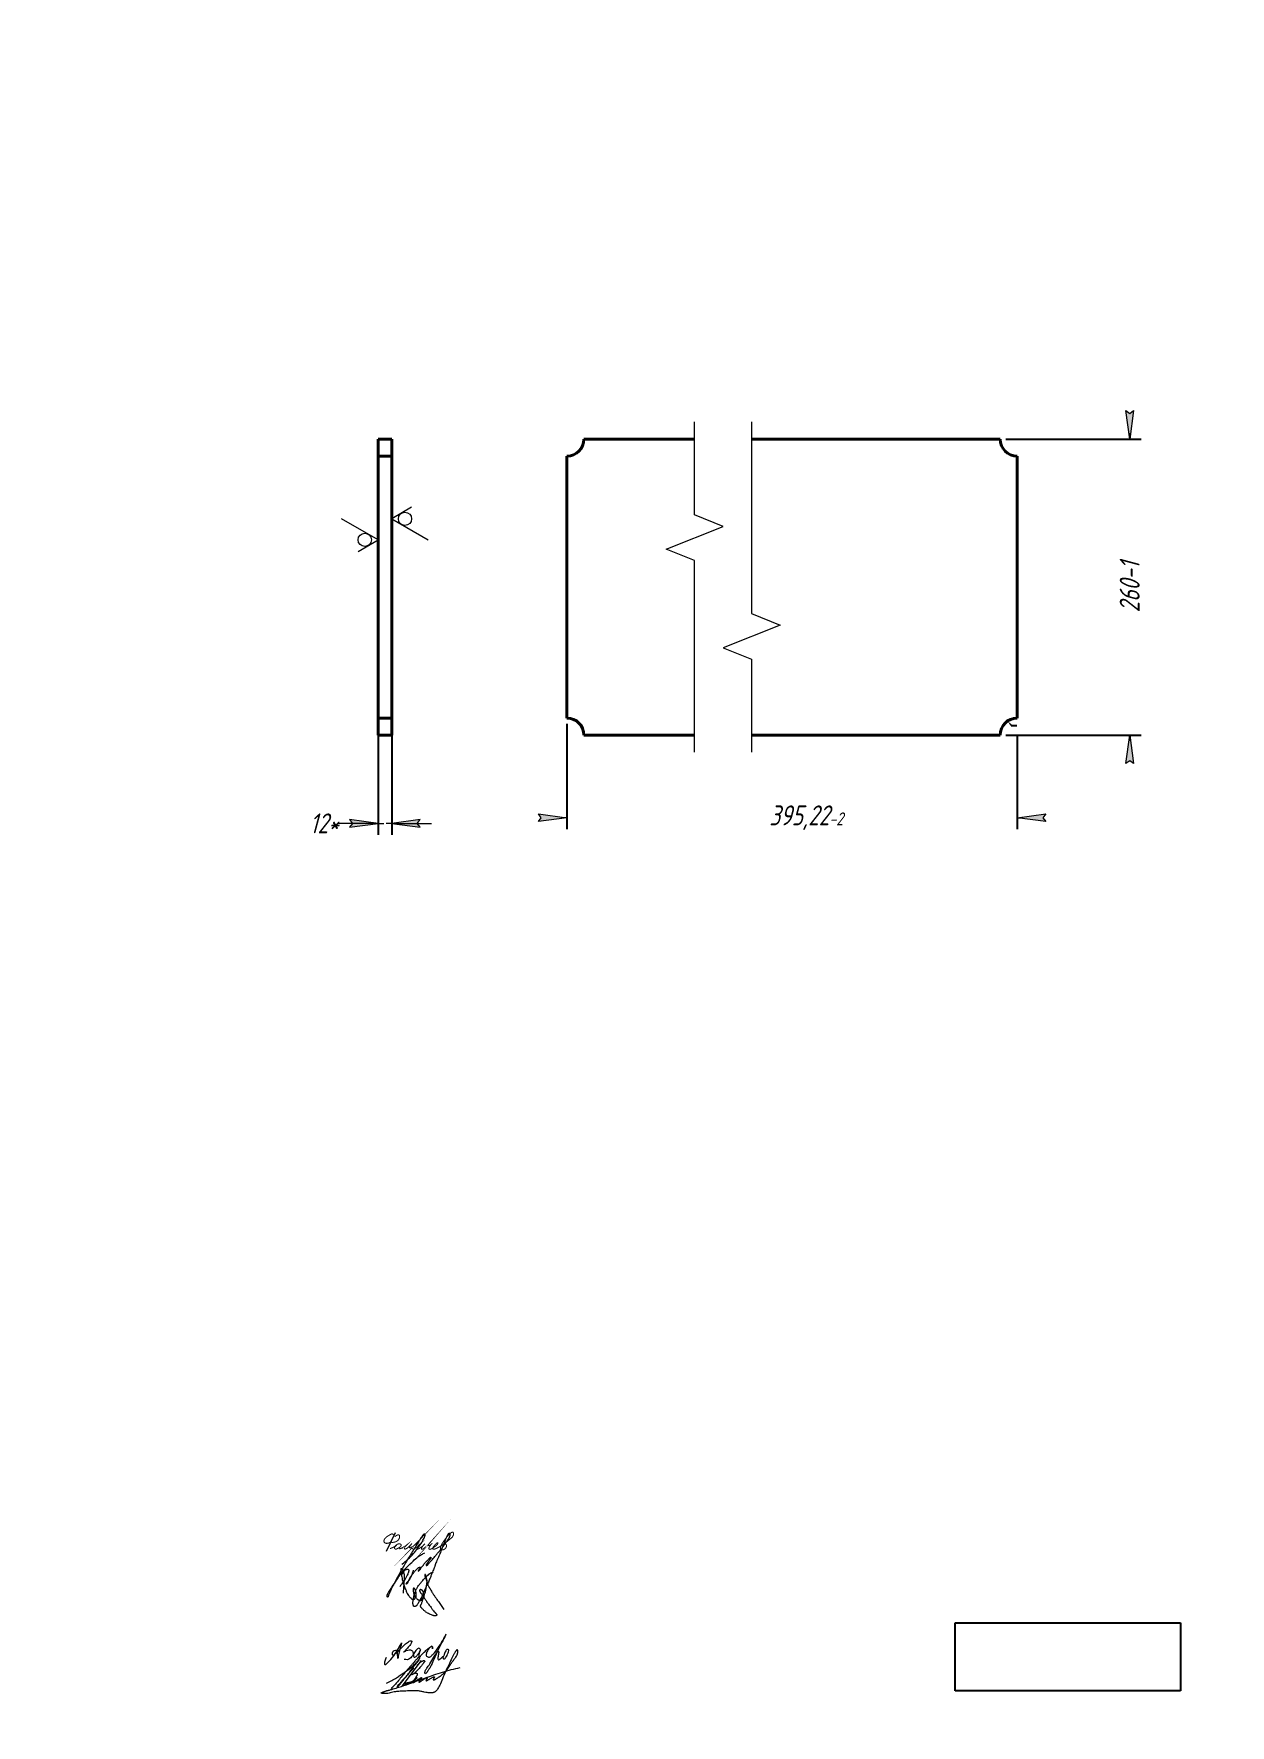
# Model space of a CAD drawing. Header units: millimetres. Extents: x 0 to 210, y 0 to 297.
import ezdxf

# ---------------------------------------------------------------- set-up
doc = ezdxf.new("R2010")
doc.units = ezdxf.units.MM
for name, pattern in [('K5LT32789', [0]), ('K5LT32790', [0]), ('K5LT32791', [0]), ('K5LT_BASIC', [0]), ('K5LT_THIN', [0]), ('K5LT_THIN_INCLUDED_TO_HATCHING', [0])]:
    doc.linetypes.add(name, pattern=pattern)
doc.layers.add('Системный слой', color=7, linetype='Continuous')
doc.styles.add('KDIMTEXTSTYLE', font='GOST_AU.SHX', dxfattribs={"width": 0.96, "oblique": 15, "height": 5})
doc.dimstyles.new('KDIMSTYLE (0.20)', dxfattribs={"dimtxt": 5, "dimasz": 1, "dimexe": 2, "dimexo": 0.0625, "dimgap": 1, "dimtad": 1, "dimlfac": 5, "dimtxsty": 'KDIMTEXTSTYLE', "dimsah": 1, "dimcen": 0.09, "dimdle": 1, "dimadec": 0, "dimazin": 0, "dimtfac": 0.667, "dimtmove": 0, "dimatfit": 3, "dimfxl": 1, "dimtvp": 1, "dimtolj": 1, "dimtzin": 0, "dimarcsym": 0})
picture_1 = doc.add_image_def('image1.jpg', size_in_pixel=(394, 119))

msp = doc.modelspace()

# ---------------------------------------------------------------- blocks, each defined once
blk = doc.blocks.new('KDIMARROW_02')
at = {"layer": 'Системный слой'}
blk.add_hatch(color=0, dxfattribs=at).paths.add_polyline_path([(4.5, -5.51091059616309e-16), (5, 0.6582624912261956), (0, 0), (5, -0.658262491226197)])
at = {"layer": 'Системный слой', "color": 0, "linetype": 'K5LT_THIN', "lineweight": 18}
for p, q in [((0, 0), (-1, 0)), ((5, 0.6582624912261956), (0, 0)), ((0, 0), (5, -0.658262491226197)), ((0, 0), (7, -8.572527594031472e-16)), ((4.5, -5.51091059616309e-16), (5, 0.6582624912261956)), ((5, -0.658262491226197), (4.5, -5.51091059616309e-16))]:
    blk.add_line(p, q, dxfattribs=at)
blk = doc.blocks.new('U0')
at = {"layer": 'Системный слой', "color": 7, "linetype": 'K5LT_THIN', "lineweight": 18}
for p, q in [((60.41766981019032, 208.140780187019), (54.01591981019032, 211.836830549519)), ((56.91766981019032, 206.120055187019), (60.41766981019032, 208.140780187019))]:
    blk.add_line(p, q, dxfattribs=at)
blk.add_arc((58.08433647685698, 208.140780187019), 1.166666666666667, 0, 359.999994270422, dxfattribs=at)
blk = doc.blocks.new('U1')
at = {"layer": 'Системный слой', "color": 7, "linetype": 'K5LT_THIN', "lineweight": 18}
for p, q in [((66.31766981019032, 213.857555549519), (62.81766981019032, 211.836830549519)), ((62.81766981019032, 211.836830549519), (69.21941981019032, 208.140780187019))]:
    blk.add_line(p, q, dxfattribs=at)
blk.add_arc((65.15100314352365, 211.836830549519), 1.166666666666667, 0, 359.999994270422, dxfattribs=at)
blk = doc.blocks.new('U2')
at = {"layer": 'Системный слой', "color": 5, "linetype": 'K5LT32789', "lineweight": 18, "true_color": 0x0000ff}
for points in [[(61.86048030479701, 11.89740159940251), (61.70332946382269, 11.46015278180872), (61.54760719315315, 11.02687874839489), (61.49754968785016, 10.75756065029586), (61.61345722586357, 10.64165311228285), (61.77442151093134, 10.64165311228285), (61.92590075006333, 10.79313235141458), (62.35966958725732, 11.22690118860851), (63.42880422719238, 12.29603582854386), (64.96023387190255, 15.3064995463354), (64.039623042592, 13.05623613506387), (63.87740533422562, 11.04420527655424), (63.87740533422562, 12.89910509319861), (63.69115248566504, 13.1989087732176), (63.24691813502258, 13.10296758217549), (62.94392650665591, 12.79997595380883), (62.83871051073749, 12.52734551989923), (62.94076241680873, 12.33547317140565), (63.21690668969841, 12.33547317140565), (63.87740533422562, 12.89910509319861), (64.7802689011312, 13.80196866010422), (65.4072494418826, 14.42894920085544), (66.1116210229882, 14.89181125667156), (66.41565905047108, 14.80097214632855), (66.3391791875026, 14.54499444475042), (66.15940548008895, 14.22131156393107), (65.56746544897092, 13.52028467251424), (65.07406310537485, 12.93595468473603), (64.73796728895238, 12.70869263210278), (65.39571118437652, 13.15344743260079), (65.92501739129952, 13.25071220025674), (66.26795336999746, 13.17543518856499), (66.50158792466071, 13.00228551968729), (66.60710868610245, 12.71998543805503), (66.60710868610245, 12.38498392304678), (66.39984782581449, 12.07633563312393), (66.19143637695535, 11.86792418426458), (65.86564430008991, 11.54213210739911), (65.50663705632499, 11.46033338643559), (65.00543292743554, 11.55067081725997)], [(67.90085024958518, 13.25909478722318), (67.73008382649132, 13.52102166362465), (67.46176071814057, 13.52102166362465), (67.20880175566069, 13.26806270114488), (66.92235139617893, 12.98161234166295), (66.69335079011995, 12.58904660604981), (66.59576812092808, 12.07128324259605), (66.7542582212247, 11.91279314229959), (67.03283090541507, 11.98116153396407), (67.20357327374288, 12.15190390229191), (67.40320591984005, 12.39167585003733), (67.67823288350952, 12.81072373471389), (67.97790560985382, 13.40938793725672), (67.67823288350952, 12.81072373471389), (67.574258166221, 12.3281281054789), (67.574258166221, 12.04712235700413), (67.64455622889898, 11.97682429432615), (67.77282740013497, 12.02157181914711), (68.35580297355963, 12.675129794561), (68.99240938953639, 13.25271844054782), (69.31373770133308, 13.54425741953099), (69.65852056410073, 13.77189654024241), (69.81637297132885, 13.86804341988741), (69.94343441516997, 13.86804341988741), (70.00888794830682, 13.69113617141844), (70.00888794830682, 13.49499954702108), (70.00888794830682, 13.28732931050226), (70.00888794830682, 13.69113617141844), (69.94343441516997, 13.86804341988741), (69.81637297132845, 13.87611686864028), (69.31373770133308, 13.54425741953099), (68.8499524640018, 12.62200695038837), (68.8499524640018, 12.2123204055197), (69.03868497368292, 12.02358789583872), (69.30465834059174, 11.95464777143198), (69.57418970193567, 11.95464777143198), (69.79161073571058, 12.17206880520683), (70.06672886814326, 12.44718693764005), (70.95231769443308, 13.33277576393007), (73.085178021793, 17.2947603514958), (70.95231769443308, 13.33277576393007), (70.19489394948238, 11.4401954927981), (69.6134644202114, 10.21526468062532), (69.08884876557337, 9.392736026719405), (68.74469154191475, 8.983330422381215), (68.63785927850232, 9.073136460167945), (68.63785927850232, 9.423634468239499), (68.88390047553337, 9.863943530893408), (69.33246115141144, 10.46261275023144), (70.04617489552771, 11.64227701948511), (70.76996671339656, 12.87713402912544), (70.92685439208012, 13.03402170780905), (71.0446076111985, 13.01720499077479), (71.07876349421224, 12.82492126507594), (71.01811698911523, 12.40736838536336), (70.96970969575318, 12.07408281993116), (70.90438530410358, 11.74428853269623), (70.97213841552032, 11.50148567952459), (71.10761865441341, 11.42984082754387), (71.29679717058885, 11.61901934371932), (71.65356711996935, 11.89951820918773), (71.97416133268611, 12.22011242190425), (71.76953342341824, 11.79436618219364), (71.86538130589949, 11.69851829971216), (72.00932617076023, 11.63869001093084), (72.16917934100823, 11.69856546141605), (72.37088242517683, 11.90026854558454), (72.90852623734486, 13.02096257036541), (72.84459276442387, 13.24849429900596), (72.64077477557164, 13.30437638052734), (72.37699885590595, 13.24050756107795), (72.20515409949506, 12.90520002156268), (72.0812626957638, 12.52198710486485), (71.97416133268611, 12.19070806135485)]]:
    blk.add_open_spline(points, degree=3, dxfattribs=at)
blk = doc.blocks.new('U3')
at = {"layer": 'Системный слой', "color": 5, "linetype": 'K5LT32790', "lineweight": 18, "true_color": 0x0000ff}
blk.add_open_spline([(64.86795376394626, 23.1574164796354), (64.89620688028756, 24.17710358632786), (65.15267395215292, 25.32891500484897), (65.03427233460799, 26.54641606400156), (64.97038791478853, 26.78278862289181), (64.9074912445437, 26.94079547487041), (64.83683022306975, 27.07706614602756), (64.75983334796467, 27.19840711767063), (64.68546405816876, 27.29909303030982), (64.62365634570168, 27.37386538226463), (64.57968975680677, 27.41938929689067), (64.55124887767609, 27.44390083077255), (64.53337968441787, 27.45684614603019), (64.52004989696457, 27.46482712531309), (64.50931451482391, 27.46993145728808), (64.50036115398191, 27.47307862159187), (64.49271099521918, 27.47479775880672), (64.48604411815391, 27.47541794451519), (64.48015242159312, 27.4751481622904), (64.47481451845616, 27.47411210830253), (64.46983223051751, 27.47233575224701), (64.4649743001379, 27.46975372539447), (64.46016188136792, 27.4662470523711), (64.45535449805908, 27.46165764062013), (64.45054565698872, 27.45580633467367), (64.44570172879365, 27.44840218789778), (64.4408007044737, 27.43904086088179), (64.43583321583743, 27.42715372444516), (64.43080416590615, 27.41191261807296), (64.42573451367797, 27.39202953368402), (64.42065951855406, 27.36524224751184), (64.41577436740853, 27.32780164883053), (64.41155785455987, 27.27287640824997), (64.40949310118573, 27.19725458054944), (64.41023084220902, 27.10132167906764), (64.41475360993131, 26.99298718999205), (64.4250202065778, 26.87446276974615), (64.44319676916487, 26.74175616096019), (64.4750848944181, 26.57560629049388), (64.52554839697902, 26.35128489875325), (64.59026773970837, 26.01527206600312), (64.68508784131203, 25.53734244653219), (64.84654281902941, 24.93409114225599), (65.0833687115874, 24.28626131037453), (65.30992403258664, 23.67826803756549), (65.52799726737743, 23.16965870788613), (65.7451115579173, 22.80021754755393), (65.95283109510477, 22.5340025499911), (66.1318151936792, 22.34815900463681), (66.26655639157474, 22.21749546901668), (66.36324997098008, 22.14696735078149), (66.42598846634844, 22.1147313102372), (66.47273444726915, 22.09772136255839), (66.51548092970634, 22.08775945209317), (66.55819324841079, 22.08260860018737), (66.60194479757112, 22.08190033108423), (66.64604539348997, 22.08583480975011), (66.68865468888394, 22.09429648505736), (66.72810760023468, 22.10672724540606), (66.76313299265428, 22.12222919031532), (66.7938837134999, 22.14017171564473), (66.82159135857239, 22.16098641326252), (66.849389804477, 22.18686491773809), (66.88038368447775, 22.22198970045031), (66.91863282197843, 22.27431142404185), (66.96733926698649, 22.34958422639875), (67.02399726671398, 22.44734041203625), (67.07544878077965, 22.55828697942766), (67.11231419830924, 22.66778987789198), (67.13353396241973, 22.77047140559151), (67.14280784713232, 22.87291011587908), (67.14179341761994, 22.98968169317877), (67.12654783988044, 23.13429363530491), (67.09208519635335, 23.31245992116584), (67.03971128130212, 23.50502844971385), (66.98030933254645, 23.68043127224092), (66.92642391159158, 23.80953464659328), (66.87761826992507, 23.89225485306412), (66.83764945113094, 23.94737414560353), (66.80173388260002, 23.99045520031041), (66.76960416669857, 24.02413436427571), (66.74367284041382, 24.04660338541936), (66.72424057901408, 24.05988399218978), (66.71066152601794, 24.06711325644716), (66.7000806282286, 24.07131769200785), (66.69120105772973, 24.07369315647048), (66.6834796609231, 24.07476506082602), (66.67676885970175, 24.07482143469235), (66.67085670131337, 24.07410897715263), (66.66553490541078, 24.07278530177973), (66.66025377879932, 24.07076965227355), (66.6547956456793, 24.06791822150956), (66.64901337160482, 24.06399543161029), (66.64292556604974, 24.05883024756969), (66.63642362575973, 24.05208426668196), (66.62936438224096, 24.04324341186768), (66.62153335621862, 24.0314705866503), (66.6127288147429, 24.01555012053126), (66.60261120002608, 23.9933849216651), (66.59147900914338, 23.96329054058475), (66.57992740585779, 23.92436011228875), (66.56950715315597, 23.87790034328378), (66.56224378648858, 23.82470235927246), (66.55959345500172, 23.76399581994067), (66.5634406081575, 23.68977168046754), (66.57781285345537, 23.59008858483759), (66.60326866914552, 23.4471732373724), (66.6349768112817, 23.26364640806906), (66.68482690371194, 23.05891185818035), (66.75704885778737, 22.86846705102428), (66.84751851449441, 22.69252812060327), (66.95530312523864, 22.52502518627472), (67.08427815380712, 22.36089747223022), (67.22436852877325, 22.21526767692674), (67.35715931393078, 22.09871965571006), (67.47314305836699, 22.01891604247197), (67.57121138852081, 21.96856610308276), (67.65598489094754, 21.93609152136401), (67.73278896468119, 21.91563555768064), (67.80105605488846, 21.90541937057253), (67.85967628405126, 21.90352608387698), (67.90919827275694, 21.90775459735787), (67.95132839082223, 21.91645897823429), (67.98788512393617, 21.92864011644323), (68.02093006267371, 21.94420198003229), (68.05345361404862, 21.96396924069663), (68.08804548759586, 21.99005854374829), (68.12679461585977, 22.02574789984186), (68.1713135335664, 22.07536997926343), (68.2222555007077, 22.1434592322986), (68.27848362011036, 22.23084776237926), (68.33371898630303, 22.33568817541496), (68.38089970928333, 22.4521531362376), (68.4165785212732, 22.57603584235852), (68.43969480412017, 22.70721125383091), (68.4502352008008, 22.84914167301616), (68.44658223057087, 23.00043944877496), (68.42909829100206, 23.15264343981397), (68.39858913934955, 23.29205816913637), (68.35836152152987, 23.40873682147182), (68.3146330249124, 23.50117301038887), (68.27043269550464, 23.57194128181817), (68.2269045846058, 23.6263138761978), (68.18356143439753, 23.66914393751), (68.13819974152678, 23.70507605425746), (68.08969985372462, 23.73599102809078), (68.03866231093475, 23.76159729715141), (67.988816404743, 23.78074222742507), (67.94416165737516, 23.79317283783817), (67.90716810343545, 23.79857077594272), (67.8770316023641, 23.79915282962449), (67.85125498339563, 23.79666195271511), (67.82723382009077, 23.79157882029102), (67.80404182568567, 23.78411549998893), (67.78206100289877, 23.77448919414218), (67.76245772617982, 23.76331295183905), (67.74618320375484, 23.75151041232417), (67.73339886104301, 23.73985240277852), (67.72366065382485, 23.72868616756764), (67.71651222899318, 23.7182641167791), (67.7112765712097, 23.70831724527469), (67.7073797272727, 23.69838264756575), (67.70435641460641, 23.68729221956539), (67.70238812232598, 23.67459817190394), (67.70178459517487, 23.65989578771894), (67.70290264047514, 23.64296221277237), (67.70628655611108, 23.62280473724556), (67.7128621666761, 23.59809374724588), (67.72440558798235, 23.5659541952906), (67.74402387020446, 23.52197151946677), (67.77456470046222, 23.46168117814085), (67.81494369789296, 23.38161359070025), (67.86687032344227, 23.28707826301709), (67.93808171582938, 23.1803670108616), (68.04017809557413, 23.05668636158617), (68.18887345234387, 22.88007241506421), (68.38242642651062, 22.60776633302169), (68.62853817927773, 22.21748894062665), (68.9251619564615, 21.73350446552902), (69.30989197051589, 21.21703434845134), (69.69505217690522, 20.71128975869749), (70.01773265214068, 20.2690554485464), (70.24362748580107, 19.94164086747693), (70.4270952101224, 19.76813772720882), (70.54671497897336, 19.66519728172875), (70.61829189220684, 19.58626373541043), (70.66246214167163, 19.5212914838531), (70.68924511541412, 19.47104667480312), (70.7071381023113, 19.42820518097662), (70.71752700842715, 19.39302305587125), (70.722214319963, 19.36537159373862), (70.72323169426456, 19.34421742191876), (70.72203230556917, 19.32738169961749), (70.71929284152098, 19.31330319839779), (70.71534982792896, 19.30121034519109), (70.71032937404863, 19.29052529887716), (70.70415116389891, 19.28073770311309), (70.69654375231367, 19.27122724635927), (70.68701500536827, 19.26160056170127), (70.67490317841389, 19.25162295308729), (70.65935287156279, 19.24117734689713), (70.63909935915112, 19.23019116806142), (70.6132002083891, 19.21910295004639), (70.58168391643783, 19.20877858648032), (70.54517936226875, 19.20011532337759), (70.50354818095639, 19.19421432558204), (70.45441743878779, 19.19202068310446), (70.39312481823237, 19.19532953961118), (70.31104116605171, 19.20757926609193), (70.19166680198208, 19.2324578368399), (70.0152525514863, 19.28028820927446), (69.75843814168795, 19.37152822574365), (69.44913811592431, 19.50915310592612), (69.12457723998935, 19.66902065495418), (68.86702294154091, 19.83375718895022), (68.6627132068991, 20.00436194240226), (68.4760831191568, 20.17156779510381), (68.27634616854117, 20.34908748903609), (68.10195097665981, 20.50455274145219), (67.99456661242078, 20.62821795410886), (67.94446812314446, 20.70795639153644), (67.92061419785276, 20.75947637119964), (67.90643537208913, 20.80385170009828), (67.89779996323921, 20.84618607613444), (67.89351322665246, 20.88900509847514), (67.89356498107702, 20.9324009771897), (67.89802085712458, 20.97580076702155), (67.9076403413029, 21.02169971342204), (67.92333202705407, 21.0723788993316), (67.9493149754721, 21.13786862923843), (67.98911488543474, 21.22508332434421), (68.04878216820079, 21.36013746575748), (68.12691375710827, 21.54554664472255), (68.20648821666244, 21.79173406067602), (68.29634125062762, 22.06018358501652), (68.40609699112682, 22.35044993895735), (68.53323457497439, 22.70178277711472), (68.67639217509598, 23.14999820107931), (68.80202463763077, 23.66420678854979), (68.8772588486436, 24.14525126419633), (68.92531397539524, 24.53134347089926), (68.98068711967393, 24.83361259029448), (69.02659213802262, 25.07940074967328), (69.03553701883035, 25.27814847603636), (69.01752823320845, 25.43622598116286), (68.98613412521735, 25.58826325967331), (68.94036508814202, 25.75956672577007), (68.89752361030271, 25.93792885460769), (68.8657564645346, 26.0988835761795), (68.83394057058541, 26.21937710508362), (68.808423360396, 26.30333362576192), (68.78871030051891, 26.35799929600665), (68.7720770826865, 26.39197102344005), (68.75926773459354, 26.41153000720325), (68.74952166090719, 26.42319481535722), (68.74102016838887, 26.4312099043579), (68.73316826119432, 26.43694889317584), (68.72570218574792, 26.44103420649856), (68.71844889773696, 26.44381513995557), (68.71127298991841, 26.44549467004401), (68.70419448532034, 26.44616916089723), (68.69718753574843, 26.4459425161364), (68.69015676145807, 26.44489472339851), (68.68265709140816, 26.44300327225869), (68.67437398877394, 26.44006034913397), (68.66525498188271, 26.43581107179233), (68.65576412630965, 26.43021686987439), (68.64672371044199, 26.42360009923863), (68.63862162997468, 26.41630446356618), (68.63159872837217, 26.40846343769957), (68.62527419221331, 26.39964493777947), (68.6196543731529, 26.38957670343797), (68.61485048645014, 26.37799739743053), (68.61105804013543, 26.36482351840988), (68.60842219326007, 26.34960171943823), (68.60720968351326, 26.3316089625352), (68.60791906767415, 26.30962990016698), (68.61144901811386, 26.28215046720507), (68.61900994459666, 26.24795246402854), (68.63174868347276, 26.20576585924849), (68.65182975011417, 26.15301552418131), (68.68260135819592, 26.08728185179143), (68.7246435438679, 26.00495516903661), (68.76619866213795, 25.90071921126281), (68.80518555219687, 25.77547356884719), (68.84828629105618, 25.62624211377431), (68.91174105153033, 25.43671176448532), (68.99351875900871, 25.20787292994993), (69.07119642834965, 24.94814755160849), (69.13701979797756, 24.70694487221968), (69.2177752656948, 24.49390111757401), (69.31456657132188, 24.31204470655263), (69.42930361292277, 24.12682832853653), (69.5629109539143, 23.91899341691234), (69.71512570167883, 23.656414569166), (69.91324979869115, 23.30815889317), (70.1695081764419, 22.91012237497702), (70.46194821509633, 22.49164648878738), (70.74525725900045, 22.09590879723882), (71.25601404371176, 21.38011332987674), (71.65929898143874, 20.78706758630207), (71.96703344149113, 20.31388661754403)], degree=3, knots=[0, 0, 0, 0, 23.08892411003839, 25.90578379320913, 27.36849658095113, 28.57853477437289, 29.7218750749431, 30.81396087475684, 31.80518275617818, 32.5340116185717, 32.99290285232896, 33.22579348087665, 33.37704679038229, 33.48833048874886, 33.57455142486756, 33.64380518652092, 33.70122378259412, 33.75036659537633, 33.79386957008623, 33.83335544025108, 33.87214105272245, 33.91235496550996, 33.95658983186728, 34.00557035799107, 34.061357419905, 34.12646780763512, 34.20410929927907, 34.29854880647121, 34.4157438501339, 34.56455491175546, 34.75945876534566, 35.02822874118409, 35.41286378006095, 35.99717510029608, 36.72813949276635, 37.56894107973724, 38.43382537174505, 39.40133199336037, 40.578430721351, 42.23539782704537, 44.56960189155861, 48.26913254375512, 53.18771198246659, 58.58434017403594, 63.76404376679448, 67.77867569014562, 70.99814287695813, 73.36983390960212, 75.34981577454691, 76.79687388843904, 77.58132367445822, 78.02891375208497, 78.378086715233, 78.69680269722102, 79.01348919569972, 79.34337265075953, 79.67858665453129, 80.00682416916896, 80.31793205149701, 80.60647145028561, 80.86603481811044, 81.11641040457833, 81.38398339074794, 81.71835383148989, 82.1678102968112, 82.8393613365416, 83.73323474227259, 84.70542236921145, 85.58272421559701, 86.32439137188506, 87.05711592911308, 87.8907574961167, 88.94534148899339, 90.32114124951465, 91.96557055710285, 93.42636652596606, 94.48421544317516, 95.10102119904894, 95.58099742489627, 96.01314099800784, 96.36109308967781, 96.62600156797119, 96.78273890043828, 96.889142367443, 96.97113807639755, 97.038129668233, 97.09527188758723, 97.14590073358623, 97.18856061114779, 97.2287471840586, 97.26891537016509, 97.31531058982989, 97.36686141375753, 97.42565515127394, 97.49445365730666, 97.57714175019537, 97.6796234518885, 97.81191523042803, 97.98566281873885, 98.22679687241516, 98.53258681418663, 98.89778635319205, 99.29603614677359, 99.73782124223918, 100.2617239247368, 100.964229309618, 101.999780239612, 103.5254109190041, 105.1506671389526, 106.7245298989554, 108.093531563326, 109.5903133920281, 111.1953020837693, 112.7774834854757, 114.1263943636619, 115.159714159532, 115.933249703592, 116.5991051072816, 117.1966867350474, 117.716186105381, 118.1472776884506, 118.5120913932663, 118.8308284389657, 119.1120840017018, 119.3761473530127, 119.6502541760029, 119.9661844048676, 120.3484720487786, 120.8326110054183, 121.4625745633854, 122.257883948525, 123.1663167729581, 124.1218957718332, 125.0774414802364, 126.058759075695, 127.1107217357935, 128.2713802827618, 129.4555411470182, 130.5492798125666, 131.4722221457924, 132.2240763945491, 132.8428036707044, 133.3435270316868, 133.7861618193668, 134.2097331793344, 134.6419531666712, 135.07675082757, 135.4909341445828, 135.8405670411855, 136.1161996801323, 136.3290212946846, 136.5165823049759, 136.6970732021236, 136.8799095666845, 137.0632951286719, 137.2354651043024, 137.3861300135916, 137.5142614765161, 137.6235479569736, 137.7184450497249, 137.7976892899042, 137.8756507401737, 137.9579435297707, 138.0555159514176, 138.163779376122, 138.2880427438782, 138.436309489426, 138.6225163233996, 138.8620748680995, 139.2031278659684, 139.7043262486523, 140.3810974906251, 141.2189148674305, 142.1273174818552, 143.2595165690257, 144.8211407952124, 147.3177643775447, 150.7571101410823, 155.1951704424444, 160.0691713325595, 165.2244643996175, 169.4711417493419, 172.4214110687776, 174.0929247216289, 175.1382982941582, 175.9667476052343, 176.4795577137869, 176.9002722075947, 177.2447515993877, 177.5213496275962, 177.722930126645, 177.8737085289891, 177.9963222724827, 178.1014362024326, 178.1953143978301, 178.2815173063154, 178.3661181765914, 178.4549126387874, 178.5547545514223, 178.6700486309557, 178.8070744895659, 178.9752011110635, 179.1872344806044, 179.4394731118456, 179.7197270048918, 180.0295107225544, 180.3832688069577, 180.8234477103547, 181.4071105080071, 182.2468370647849, 183.5636180390767, 185.5124136486446, 188.3659008144822, 191.1693595490507, 193.6361941483106, 195.2159308876024, 197.1470862219489, 199.2692247613871, 201.224518318486, 202.3921757305919, 202.9354455009734, 203.335749427751, 203.6650385457113, 203.9804397921348, 204.3052698204951, 204.6306664143438, 204.9542103018015, 205.2842401760186, 205.68312192184, 206.1453122097258, 206.8668041367929, 207.8378621120557, 209.464316382984, 211.3873392381132, 213.6481330480264, 215.8281705148584, 218.3616311862739, 222.0463208053261, 226.400788772624, 230.2376141698672, 232.9871267002133, 235.1430689373578, 237.1452347941266, 238.6001234124407, 239.5943196481266, 240.7144690296747, 242.0868590309205, 243.5795128043555, 244.8370298052072, 245.7730677623126, 246.3794493830385, 246.8095402814596, 247.0775336538936, 247.2275167539396, 247.3339800160057, 247.4184700209773, 247.4895205515942, 247.5520115162512, 247.6092220325807, 247.6636060178384, 247.7171677520884, 247.7685920257453, 247.8207844363665, 247.8766770811286, 247.9421914551861, 248.0180825757098, 248.1024702365821, 248.1894206015074, 248.2694707678351, 248.3470721801384, 248.425636522534, 248.5128864112118, 248.6056793825818, 248.7068161418586, 248.8204129671911, 248.9522817326213, 249.1114892801304, 249.3139564207763, 249.5741553291382, 249.8978203062795, 250.3037087529917, 250.8417906157673, 251.5282721942539, 252.3812439797572, 253.3595934924577, 254.4759627763927, 255.8726873418201, 257.8510916368267, 259.9382727246121, 261.9636029003651, 263.4698826802768, 265.0464480200878, 266.5866947374772, 268.3669126827913, 270.599666274059, 273.4070816914232, 277.3730272345561, 281.2342012594908, 284.8823428619705, 288.313022516428, 301, 301, 301, 301], dxfattribs=at)
blk = doc.blocks.new('U4')
at = {"layer": 'Системный слой', "color": 5, "linetype": 'K5LT32790', "lineweight": 18, "true_color": 0x0000ff}
for points, knots in [([(64.59748649070235, 28.26929146761), (65.35139483816451, 28.79734576615226), (66.29905390971567, 29.69239226656944), (67.32583822540013, 31.0059958716574), (67.95598807861317, 31.83312561367831), (68.32900006282519, 32.53747183509191), (68.5686508176738, 32.9602053861345), (68.64679969492438, 33.18283603964534), (68.67096822969062, 33.29740962487688), (68.68082539488988, 33.36750189422884), (68.6812512544565, 33.4118547224661), (68.67757930328855, 33.43980087229053), (68.67254438739342, 33.45894533892135), (68.66651707488944, 33.47402270732044), (68.65959481563823, 33.48660673284695), (68.65174728024417, 33.49751140874147), (68.64275344530425, 33.5073052143666), (68.63219562836976, 33.51657122121313), (68.61968164335948, 33.52543804187059), (68.60503960683124, 33.53368804497941), (68.58856267751023, 33.54083957653296), (68.57090106636787, 33.54639299722044), (68.55298691687416, 33.54998400520992), (68.53577481586655, 33.55151009852219), (68.51989694823179, 33.55114410333573), (68.5053576820005, 33.54910658579536), (68.49163120040105, 33.545492738658), (68.47786853199656, 33.54018564527513), (68.46335638036209, 33.53270618283096), (68.44731344369266, 33.52219302139324), (68.42866911495271, 33.50713648777702), (68.40510385137898, 33.48427534896732), (68.37165685359426, 33.44663534705205), (68.31622900452999, 33.38213517841427), (68.22184521670702, 33.26588787485213), (68.07101069002346, 33.06130129390556), (67.8569381874251, 32.72768292774691), (67.57065219297837, 32.23124402873742), (67.11690465677938, 31.5274112020831), (66.4189863445205, 30.43163247920083), (65.49246907885662, 28.90246815264288), (64.47018653363436, 27.14598512685401), (63.62357505276125, 25.61358431327818), (63.06150501480927, 24.55613705773428), (62.75180385688299, 23.94308258455385), (62.58411253024464, 23.56883533476656), (62.46601949154529, 23.28552898770386), (62.36900607158708, 23.04077225838313), (62.28622516235717, 22.82333997956854), (62.22530775397597, 22.65919884695984), (62.19007080746432, 22.56344146607603), (62.16907407902105, 22.52009549821227), (62.15865587762284, 22.50223460911064), (62.15082745643353, 22.49101829421485), (62.14435468548682, 22.48332352874041), (62.13873901327938, 22.47787804625122), (62.13372639078315, 22.47402244424887), (62.12915204380985, 22.47135617090257), (62.12489526753667, 22.46962252109486), (62.12086073374385, 22.46865697462849), (62.11696918061825, 22.46836001942231), (62.11315175592475, 22.46868173414754), (62.10942667071514, 22.46959370572284), (62.10584423992414, 22.47103451358856), (62.10241620303182, 22.47292841253278), (62.09897668783593, 22.47532216398128), (62.09526453548979, 22.47841179997542), (62.09101880758043, 22.48254829334459), (62.08597654084716, 22.48822716745772), (62.0798376057784, 22.49616765164939), (62.07213406051773, 22.50757303933162), (62.06241848933411, 22.52405946256818), (62.0503655133636, 22.54745469805641), (62.03694119577688, 22.57842290358411), (62.0244341698759, 22.61629662306368), (62.01513044138338, 22.65858791257932), (62.01021022682131, 22.70353685706374), (62.01012680263769, 22.75039643087302), (62.01528722710321, 22.79953399236246), (62.02621349044986, 22.85083149913666), (62.04357452291634, 22.90467815379262), (62.06898065654764, 22.96248338922422), (62.10904019069309, 23.03404989397114), (62.17834842926037, 23.14461145006504), (62.30490317074685, 23.35279197740689), (62.55434903704213, 23.74886727912599), (63.01401033516859, 24.47574443556775), (63.68839145191092, 25.5050761067705), (64.54081272490647, 26.7490513241134), (65.54814777125229, 27.84374433733177), (66.52435291616439, 28.77386485897398), (67.31646315840814, 29.48887291160972), (68.01988420299395, 29.96948140053448), (68.45251838534968, 30.17080007521028), (68.6555542099485, 30.26672556237747)], [0, 0, 0, 0, 8.550608616909479, 12.05498909731316, 15.54800864636031, 18.19112149729409, 19.49899547586825, 20.05820856276075, 20.38161509008001, 20.58967061819273, 20.71666537517187, 20.79367975743621, 20.85170144345296, 20.90072235485522, 20.94465307224176, 20.98524465825564, 21.02564223243174, 21.06834027274877, 21.11593940290885, 21.16833782892286, 21.22470724871314, 21.28305186546078, 21.34057559650208, 21.39466303008514, 21.44378103840279, 21.48828891869076, 21.53119048967674, 21.57580767080184, 21.62550805067395, 21.68308106465782, 21.75428657315771, 21.84854811100129, 21.98874998667692, 22.22341503732463, 22.64135142255019, 23.38396024610536, 24.59145537447172, 26.33319310262997, 28.72517486315826, 32.39414345489543, 38.44413720066752, 45.386804132957, 51.3366439952876, 54.75928160654442, 56.55021407149562, 57.73619828659556, 58.58106772181609, 59.41081735012408, 60.19037519759497, 60.74860237604653, 61.04454549420441, 61.13979306103076, 61.19713002219413, 61.23708949006024, 61.2671348063732, 61.29071298422787, 61.30986155532154, 61.32593719236645, 61.33991703943459, 61.35255107389896, 61.36445007752456, 61.37614187831995, 61.38811066680237, 61.40006167387295, 61.41202200248679, 61.42454207551994, 61.43906624348642, 61.45699012410813, 61.47974062644996, 61.50979512866817, 61.55047455772206, 61.60794197523685, 61.68805755052679, 61.79563498556981, 61.92221881037423, 62.05916765616627, 62.19849487994397, 62.34287054750136, 62.4951123545238, 62.65815684757621, 62.83085476293896, 63.02153046686268, 63.2457091914174, 63.59456840449479, 64.23786481718554, 65.5163435666815, 67.95744178744798, 72.25357323446096, 76.98975279678383, 81.9773654752493, 86.09099495459934, 89.56281137385866, 91.90558766368395, 94, 94, 94, 94]), ([(66.56135701733018, 27.21256843940586), (66.50104211505928, 26.843037280126), (66.32068957847079, 26.37337821825713), (66.04516331167338, 25.80348843704809), (65.85677137256233, 25.50195692750012), (65.72726080168779, 25.25647505178677), (65.64939853633886, 25.10106718378205), (65.60315749494278, 25.01203969440616), (65.56996577917296, 24.9593499137483), (65.54061369134789, 24.9195070816973), (65.51267053058403, 24.8854417178469), (65.48424857203469, 24.85342533728479), (65.45547396230894, 24.82303140633562), (65.42927268415272, 24.79654239693497), (65.40939219904332, 24.77758699324465), (65.39648138091606, 24.76628831456566), (65.38903962364051, 24.76034795588689), (65.38431388670466, 24.75691488694102), (65.38083664001459, 24.75464896843621), (65.37805878515607, 24.7530728500947), (65.37571630088766, 24.75198161379683), (65.37368585146442, 24.75131160873801), (65.37192512165284, 24.75106603328283), (65.37037274617268, 24.7513420903704), (65.36921317049163, 24.75236234409584), (65.36866834609768, 24.75395796703603), (65.36856776236661, 24.75594961034571), (65.36880803169734, 24.75838881346527), (65.36936669934387, 24.76126387530951), (65.37023372614635, 24.76461918181772), (65.37146896695852, 24.76865620035375), (65.37329114867613, 24.7739533670418), (65.37614460868342, 24.78151823082101), (65.38087322857649, 24.79318813229537), (65.38785708739333, 24.80970695621502), (65.3967979724542, 24.83149782555762), (65.4071386273069, 24.85713004356793), (65.41946757536769, 24.88740153898192), (65.43457579826384, 24.92177805507242), (65.45582847303156, 24.96127854774275), (65.48457599994438, 25.0045504078177), (65.52301217711732, 25.05638275786364), (65.57530841527559, 25.12369439619729), (65.65084988891539, 25.22791443378853), (65.75055714605656, 25.37813367859872), (65.8633153921763, 25.56637249381313), (65.97192431431924, 25.7618783876639), (66.08393687303216, 25.96164270163868), (66.21515811797255, 26.18082682182177), (66.37849634404941, 26.41301017670961), (66.55418093354999, 26.62038657891247), (66.70676158683217, 26.80102334841985), (66.86875899951723, 26.99314688094867), (67.05997891162346, 27.21482833593168), (67.28091330013953, 27.43384166107927), (67.44998769531679, 27.5959961659066), (67.55798994134268, 27.68149261477856), (67.61501723783596, 27.7153334674573), (67.6576423905777, 27.73637920962912), (67.69953803077432, 27.7534762768492), (67.73822751640577, 27.76564700436577), (67.76981753468145, 27.77225284754016), (67.7930585849672, 27.77454709350874), (67.80981173646717, 27.77437736613135), (67.82264058398614, 27.77279525310112), (67.83289972762087, 27.77026164268574), (67.84130599878539, 27.76701097099601), (67.84830185881398, 27.76316461438984), (67.85414070485487, 27.75880503912492), (67.85903367931365, 27.75395161528192), (67.86316658177383, 27.74854673540594), (67.86679886468866, 27.74236391154548), (67.87004575891439, 27.73507286361479), (67.87291498684526, 27.7262553530291), (67.87532014744218, 27.71540682821913), (67.87710407612548, 27.70170136842734), (67.87796939417636, 27.68354295774779), (67.87724194240975, 27.65828794213593), (67.8738220415938, 27.62343393164974), (67.86718666688958, 27.57930425154933), (67.85896598242753, 27.5288002816489), (67.84828510836553, 27.47796298501834), (67.83391723721878, 27.43098796557601), (67.81565877920207, 27.38908471023584), (67.79181731243803, 27.34799387215966), (67.76162858294335, 27.30448031941745), (67.72568632454768, 27.25859094336647), (67.69067759196389, 27.21483644005806), (67.65823861735294, 27.17851538814296), (67.63076500549882, 27.15100387978336), (67.60589393448238, 27.12785704417419), (67.58231106519682, 27.10701996557452), (67.55938121917015, 27.08782930473973), (67.54032429352701, 27.07302333274009), (67.52654619378099, 27.063349098993), (67.51789453858261, 27.0579263026876), (67.51217498769877, 27.05475749302269), (67.50800770217714, 27.0527644163663), (67.50480309971257, 27.05149492199297), (67.50223276394263, 27.05071272562722), (67.50006988444224, 27.05028969774307), (67.49819126231829, 27.05018357300094), (67.4965436539859, 27.05041025792755), (67.49513749210331, 27.05102549382994), (67.49405304536513, 27.05207736316314), (67.49335413110072, 27.0535061834442), (67.49297967589496, 27.05523444352983), (67.49288404133935, 27.05725593277768), (67.49304601880166, 27.05958061810605), (67.49346742692327, 27.06227201449062), (67.49419112131396, 27.06547381237581), (67.4953189231423, 27.06942773060547), (67.49702060902568, 27.074461358691), (67.49957271723709, 27.08106783918782), (67.5035045942134, 27.09018319852996), (67.50975606391935, 27.10333732176156), (67.51885846940114, 27.12089112935661), (67.5301989809787, 27.14128990404637), (67.54208724559058, 27.16158962707706), (67.55377527235765, 27.18072310675495), (67.5667958828028, 27.20146080780114), (67.58417021218854, 27.22925681246247), (67.60706459238725, 27.27056965480199), (67.63573567330776, 27.32426514986378), (67.6746378220885, 27.38512238019254), (67.72644528920692, 27.44829543752786), (67.79813360264794, 27.52054013840524), (67.89355853500274, 27.60297545964704), (68.01213472582093, 27.70363653437377), (68.12311419455192, 27.82139215921478), (68.22780355006519, 27.94680966929735), (68.32494968926075, 28.06545759863815), (68.4325097255851, 28.19103424886796), (68.5437959106535, 28.32333134073431), (68.65452252074056, 28.46877998135389), (68.76826293690175, 28.61605245836031), (68.91110284810617, 28.76675298902981), (69.07219840311771, 28.91498787862534), (69.22680561589799, 29.05927599637624), (69.33696908589302, 29.17583219805067), (69.41286024243473, 29.26144493891408), (69.46522484286336, 29.32030495092499), (69.51039937741807, 29.37045175208578), (69.54839606441922, 29.41200690508805), (69.57952783808423, 29.44283847929933), (69.60247180334387, 29.46222939956374), (69.6179533717778, 29.47302193152336), (69.62867315796203, 29.47908169888311), (69.63696723767796, 29.48272231316599), (69.64378520882993, 29.4848504554829), (69.64957576360084, 29.48590485753544), (69.65461288927479, 29.48613866538483), (69.65908215407202, 29.48570284693182), (69.66311641238536, 29.48468252134401), (69.66668806461611, 29.48316794912685), (69.6698464666587, 29.48125574390471), (69.67265975063091, 29.4790128123349), (69.67540498829321, 29.47626149792333), (69.67819780428013, 29.47280843572349), (69.68110178102023, 29.46838879572712), (69.6840879990028, 29.46278884079848), (69.68715118065657, 29.45563620360048), (69.69026224507257, 29.44637505922361), (69.69333260123959, 29.43415791285781), (69.69606173430682, 29.4180806895655), (69.69778293822296, 29.3984382282693), (69.69789316807875, 29.37673007350696), (69.69602331896002, 29.35502341044824), (69.6920895072537, 29.33381015907202), (69.68591055274068, 29.31237411840465), (69.67664877484599, 29.2892705517493), (69.66276180575596, 29.26275961318626), (69.64052716819538, 29.2287418126237), (69.60320643695653, 29.17928159725471), (69.5476444870684, 29.10582367605281), (69.47062264855383, 29.00795018932087), (69.37863184393188, 28.89030258559376), (69.29145230700075, 28.7554941699122), (69.2076343084871, 28.62226052996766), (69.11768924016954, 28.51851127764601), (69.05094728321586, 28.42869269471615), (69.00088234651966, 28.3573215981813), (68.95470594572161, 28.30425497718645), (68.91526371492601, 28.26642194915397), (68.88930696880273, 28.23616092306875), (68.87479224252604, 28.21316381217179), (68.86678300195518, 28.19556289823515), (68.86206597399095, 28.18038938761873), (68.85943432133523, 28.16623545750389), (68.85839698615607, 28.15232381779816), (68.85871245732702, 28.13794607733456), (68.86046375482589, 28.12318171316821), (68.86361988965173, 28.10901906376949), (68.86779046762034, 28.09665329147487), (68.87242850493497, 28.08665224043563), (68.87716245460071, 28.07884994158206), (68.8818326796341, 28.07282321365844), (68.8864563457595, 28.06811351430096), (68.89120050650703, 28.06435259653648), (68.89630700503263, 28.06125159149923), (68.90198164371661, 28.05871836994169), (68.90834934052556, 28.05679276836167), (68.91550469704337, 28.05555250611525), (68.92361614084986, 28.05509584954353), (68.93296176356316, 28.05557888161738), (68.9439466705616, 28.05725900973209), (68.95721157809011, 28.06056799795067), (68.97392970346867, 28.06630497436058), (68.99588077835541, 28.07589065754524), (69.02452315035174, 28.09106913167514), (69.05963948191702, 28.11258747147178), (69.10020530375408, 28.1398546246208), (69.14422640383138, 28.17324740684381), (69.19200588930772, 28.21494005532318), (69.24634791633704, 28.27061696002866), (69.31392093517931, 28.3527510669671), (69.40753832564006, 28.4777607492594), (69.54380381946461, 28.65709861108829), (69.73974915852791, 28.87579479875504), (69.99336194472862, 29.143099007514), (70.26677330913395, 29.46177954661906), (70.56240696404898, 29.8249442358005), (70.85370440777793, 30.18108979204112), (71.15512531749981, 30.52272702934181), (71.45286502739587, 30.86220817209613), (71.75242037379275, 31.23199070659774), (72.03017701926163, 31.63712199760465), (72.30507852300559, 32.03510213288533), (72.5768253293322, 32.39655933211958), (72.78832540378461, 32.71445211800946), (72.9379846460452, 32.94493612407388), (73.00938176330028, 33.10460333021999), (73.03872554145097, 33.21121254063382), (73.0554574450833, 33.29686157049369), (73.06686814258933, 33.36491839158796), (73.07513036048597, 33.41475933970145), (73.0794331850475, 33.45420541941672), (73.08011361296506, 33.48906018148799), (73.07677480029405, 33.5201380174172), (73.070715230542, 33.54565357641223), (73.06278707145171, 33.56740400922129), (73.05289769819716, 33.58763742350203), (73.04118423286602, 33.60642705097285), (73.02816451952822, 33.62306024004258), (73.01472273197976, 33.63680189392758), (73.00154117363803, 33.64753784750999), (72.98894658345111, 33.65557972557991), (72.97698196596257, 33.66138336855039), (72.96533299065872, 33.6653888906103), (72.9534915536189, 33.66794609500477), (72.94078389041718, 33.66922842268099), (72.92677222024872, 33.66908809812753), (72.91108968830721, 33.66723321114563), (72.89336846368758, 33.66324450627138), (72.87298971870119, 33.65646449715058), (72.84920777872404, 33.64590512576058), (72.82189415302356, 33.63054237951727), (72.7923215996599, 33.61017049126028), (72.76167439814459, 33.58491859109012), (72.73053906257196, 33.55410105385448), (72.69719238378562, 33.51423672819675), (72.66455709096815, 33.46674299401846), (72.6274783137518, 33.40409917101991), (72.58153003870919, 33.32086876813969), (72.5082481708365, 33.19206604832709), (72.40806166065862, 33.0037630571357), (72.30067915756834, 32.75307858784996), (72.19160663053253, 32.46379558440927), (72.07930742329887, 32.16590003187622), (71.948497314384, 31.85334897690967), (71.80163364174348, 31.5131500073779), (71.66003170638118, 31.13764784565416), (71.52110251067572, 30.7405831888276), (71.37389427290736, 30.32518518057964), (71.20233017456631, 29.87599207324564), (70.98206331877047, 29.39646674127988), (70.75773978736854, 28.93383694512818), (70.5967194107831, 28.52113554027045), (70.49460522513539, 28.23881562311527), (70.43638244055958, 28.07576133110612), (70.40002712109177, 27.97409125186257), (70.35253386259369, 27.84176814682041), (70.267492870001, 27.60847149546541), (70.13472817351551, 27.26747046360583), (69.95596213862763, 26.83863405156296), (69.76095153522441, 26.34524256953745), (69.53826608682739, 25.76066913418711), (69.24427858929837, 25.09605994823653), (68.86153794510768, 24.3368202306458), (68.48352861664605, 23.5055489063555), (68.12583476693152, 22.66625958378424), (67.79374317780474, 21.95001848725013), (67.47702453048747, 21.47509253612594), (67.32864931336088, 21.17207560781492), (67.23239647315985, 21.03390281972742), (67.17034619917563, 20.97057173428436), (67.12436917455348, 20.9342221161578), (67.07948404059739, 20.90622491351149), (67.03239975701834, 20.88330808625085), (66.98195519077994, 20.86499480565567), (66.92912936556029, 20.8518230935662), (66.87669421138501, 20.84429032502914), (66.82900654677857, 20.84182094517988), (66.7898950647942, 20.84405500309509), (66.76032599847451, 20.84933474135806), (66.73842302387771, 20.85601320592633), (66.72153046474119, 20.86343035292253), (66.70767953452754, 20.871584051469), (66.6956629080489, 20.88081242957441), (66.6844462018131, 20.89167731945193), (66.67347733169653, 20.90492760523065), (66.66247455722194, 20.92151885496949), (66.65117995998438, 20.94293016557549), (66.639265999143, 20.97178657928947), (66.62603326735383, 21.01348288758479), (66.6109952482208, 21.07517369375071), (66.58992874459982, 21.16246789456238), (66.5642530089754, 21.26945973454571), (66.54360488232129, 21.38536710079057), (66.53742674267616, 21.49969235079769), (66.54560142280451, 21.62051358197621), (66.56700853616393, 21.76264951218016), (66.60207564533535, 21.94165547899729), (66.64198931321764, 22.18177073809503), (66.69193709935688, 22.4898653790554), (66.7716446413571, 22.8417561636565), (66.87987562346211, 23.16325403871843), (66.97109658294558, 23.4253186430945), (67.04117252533436, 23.63605304489838), (67.11318314838893, 23.83113073514193), (67.2091670799036, 24.03364599221413), (67.35101470480099, 24.26106807561493), (67.57238829611751, 24.56322124259921), (67.88081147428622, 24.96888835080898), (68.30740267481119, 25.45108683437525), (68.74723737083852, 25.93435598197627), (69.15637864848065, 26.33545227474582), (69.46644498016892, 26.59125786562984), (69.70321333286935, 26.72913026802652), (69.91878441669796, 26.81942895662499), (70.07155629331461, 26.86879805427108), (70.16463544890259, 26.89879195032808)], [0, 0, 0, 0, 9.05012872705892, 12.27523955615502, 15.45899986464831, 17.73483988954849, 19.05741326790075, 19.7108414674711, 20.18625624796493, 20.5782552686495, 20.92015558141624, 21.26322820190859, 21.62482865825904, 21.94340184840314, 22.17414311605756, 22.29628959118215, 22.36275980440909, 22.40689436236537, 22.4390567453203, 22.46419391743622, 22.48492183865863, 22.50216622969817, 22.51626151636768, 22.52813273998885, 22.53944741467791, 22.5522415096399, 22.56817047852566, 22.58805267039454, 22.61198677781667, 22.63974096856495, 22.67274404928946, 22.71519234590006, 22.77668725643035, 22.87041018465875, 23.02304422812403, 23.21520040999722, 23.44630770354593, 23.6988530852062, 24.01440602227395, 24.36406655485286, 24.79380696920886, 25.28351990132807, 25.94162552114996, 26.87792467942779, 28.42996457524314, 30.34865718411363, 32.24077333289403, 33.89839883521643, 35.94836723450208, 38.48558270273472, 40.82530402486174, 42.59187029456275, 44.26724396181142, 46.97004676078387, 49.7480096312128, 51.86374390765778, 52.70147057395712, 53.10491050118355, 53.48302850596736, 53.86297235156056, 54.21017827344965, 54.47316286510871, 54.65060737536394, 54.78015129451817, 54.88201528901642, 54.96597005374313, 55.03789173846411, 55.10177399278683, 55.16057658349273, 55.21548886919894, 55.26973314979212, 55.32649975842308, 55.39043673965826, 55.46450655651031, 55.55284803126975, 55.66175245880736, 55.80204478182547, 55.99689564905083, 56.27898183702862, 56.6577708048305, 57.08785207877154, 57.53005859936763, 57.92699945641592, 58.28653955085408, 58.64516112727835, 59.08688676787481, 59.58041217879209, 60.07014470780373, 60.45680762318491, 60.77032110529868, 61.02050180294312, 61.28743407698452, 61.53971113159886, 61.7514654557824, 61.87728760431949, 61.95117424896657, 62.00101868558919, 62.03708294951244, 62.06404711067225, 62.08522161978857, 62.10269089977169, 62.11781590588129, 62.13103482606565, 62.14301086537011, 62.15470842207601, 62.16718779938194, 62.18133260377456, 62.19768838804892, 62.21651047582708, 62.23822244567693, 62.26423617504585, 62.29672551983947, 62.33871119230131, 62.39411227923593, 62.46984758680305, 62.58138620225105, 62.75014357523848, 62.95323414059891, 63.15197524181549, 63.32530154156674, 63.50142438325815, 63.75069795927278, 64.12670280789305, 64.65573207369606, 65.23926817019948, 65.88865201598246, 66.64993334951879, 67.72476750786576, 68.97093417500743, 70.45053253842603, 71.67377078741448, 72.96567384588595, 74.1997340619661, 75.71660845934763, 77.19149050583474, 78.66939798406948, 80.26360153468625, 82.25999454740558, 84.02270038045882, 85.43108792216803, 86.18003115295346, 86.82002040469867, 87.35735353778296, 87.8303388665853, 88.19668246149355, 88.42781375051858, 88.56388518222633, 88.65750948544428, 88.7284507566438, 88.78495725216258, 88.83175897969517, 88.87197622634159, 88.90786180013019, 88.94116407268966, 88.9733329337326, 89.0023634587493, 89.03113883856201, 89.0611291635479, 89.09720439826435, 89.13954440989755, 89.19023909041896, 89.25218224785506, 89.32958155541064, 89.42887405502107, 89.55988928673129, 89.72789317996417, 89.91043182872136, 90.08993016749905, 90.25982101457522, 90.43717571041851, 90.63451247886547, 90.86741053725858, 91.1677569895262, 91.62701426685199, 92.38208765223597, 93.41996633197857, 94.6724539230234, 96.0309145764726, 97.34437741350916, 98.51233320135161, 99.38253328273036, 100.0801461935074, 100.6427610992905, 101.0985233420443, 101.4165677639696, 101.6144519997649, 101.7614105848416, 101.8881309191481, 102.0020412559431, 102.1126415582708, 102.228684820584, 102.3531615957218, 102.475541815624, 102.5827981262551, 102.6716198956193, 102.7445525371063, 102.805472551343, 102.8576433943024, 102.9055376228328, 102.9531372109006, 103.003347830315, 103.0570770661989, 103.1153795993567, 103.1804985535898, 103.2553155788729, 103.3437868339896, 103.4517993114647, 103.5891588213478, 103.7754729001166, 104.0368792940556, 104.3810715980856, 104.7820315610841, 105.2315653256866, 105.7311852371977, 106.3311134668966, 107.1316613086741, 108.3295162024274, 110.1501944576099, 112.6368770089815, 115.5016706819846, 119.1609639243044, 122.8986311830983, 126.9529614641391, 130.409085851725, 134.0371742423348, 137.9942750420576, 142.0359458618766, 146.0410272841487, 149.822244934, 153.0854334391033, 155.3859964358748, 156.523495266855, 157.3449610534504, 158.0844729286764, 158.6564077758827, 159.032405044117, 159.3195525896096, 159.6259297156317, 159.8825850348252, 160.0817570271792, 160.2656543207297, 160.4475605853473, 160.6314395822952, 160.8060205271579, 160.9629927969825, 161.1004705553291, 161.2207920624985, 161.3275594533166, 161.4248565281142, 161.5212763884442, 161.6231531254575, 161.7365036311971, 161.8632119976283, 162.0085677928639, 162.1798886219923, 162.3875142480697, 162.6438456500754, 162.9450066208917, 163.2643583573538, 163.61350022819, 164.0147720610479, 164.5332062289935, 165.0206178827491, 165.7940642485327, 166.8577939471838, 168.6440101278764, 171.0067375262292, 173.5173666217644, 176.2046187581104, 178.7899131151936, 181.8007294698925, 185.2640526564619, 188.5988322029536, 192.0867565083241, 196.0399807451853, 200.3514407904697, 204.9831202778389, 208.6067960262308, 211.1740857928719, 212.324149333518, 212.8401519156242, 213.8141591804749, 215.7616497486333, 218.9115165399334, 222.7603159190186, 227.1212833222791, 231.8830713747282, 238.0542570919298, 244.8790787961007, 252.6709923865059, 260.3723270141881, 267.2067683096124, 271.9104723604818, 274.2948250566257, 275.4424314622102, 276.0074310177879, 276.4564925667717, 276.8725366650021, 277.298483268373, 277.7345383026035, 278.1823487294254, 278.6272356581845, 279.0278106070721, 279.3479157869561, 279.5828460028205, 279.7605391796398, 279.9065420304664, 280.032940598534, 280.1525772399198, 280.2761794426715, 280.4139889783416, 280.5723544798611, 280.7621016772766, 281.0049842294069, 281.3347006558124, 281.830666104134, 282.5570331697736, 283.5307030461261, 284.521091298472, 285.4299663944341, 286.3230754239653, 287.4773404942414, 288.9422162208973, 290.7830067797826, 293.4282292188776, 296.5745695881209, 299.5863310309695, 301.7179183440625, 303.3596126842459, 305.0164137637091, 306.7997510215591, 308.8273268261249, 311.5602812320362, 315.9559263312703, 321.2845959131998, 327.2905780970613, 331.9291654806121, 335.2943715999311, 337.0765402962691, 338.608553885945, 341, 341, 341, 341]), ([(64.58056094965559, 26.45243036222564), (64.73445083551759, 26.68524911039412), (64.91028063371535, 26.98787749881984), (65.19570713234427, 27.24194594290125), (65.30249403247865, 27.31518551928758), (65.38687463361545, 27.361689271903), (65.45258397001854, 27.38985414181775), (65.50243029259904, 27.4040381575017), (65.54067846044941, 27.4098204332318), (65.57167111764734, 27.41067908063178), (65.59864195749864, 27.40822314229209), (65.62343345937582, 27.40296842844356), (65.64757745349434, 27.3949802585181), (65.67180097252839, 27.38406563190136), (65.69594387826884, 27.37000908710442), (65.71909141428358, 27.3530652432469), (65.74019495889819, 27.33387476128394), (65.75840369028217, 27.31331148204873), (65.77337931892313, 27.29212147269504), (65.78530888593123, 27.2703101785375), (65.79478672005553, 27.24714987519388), (65.80228384054112, 27.22126988144274), (65.80767313352145, 27.19118954530532), (65.81042852551214, 27.15482379235988), (65.80942687107448, 27.10919352800954), (65.8026309947845, 27.04936961548728), (65.78778775608768, 26.96933505790872), (65.7603666829739, 26.86091420156555), (65.70876405030383, 26.71108538648988), (65.61235889628635, 26.48889081984731), (65.45994896344027, 26.16026664689292), (65.24684203931324, 25.75414023632766), (64.99179281798715, 25.34968563001183), (64.74072045904632, 24.99986004083141), (64.50074321689448, 24.6622545906101), (64.34164137470317, 24.43772702302573), (64.2535594967928, 24.31338251894528)], [0, 0, 0, 0, 6.031326711805664, 7.224988356314289, 8.103691365475113, 8.779791160169411, 9.271523189246412, 9.62061493281614, 9.879084816649868, 10.0922323249949, 10.27851055553696, 10.45374867179695, 10.63011067106745, 10.81839359798904, 11.01782931148539, 11.22320082439538, 11.42737411646699, 11.62332177715271, 11.80622667181389, 11.97807653243036, 12.1509544438802, 12.33746838925695, 12.55008708642841, 12.79977093381808, 13.11189234375645, 13.51938577668283, 14.07889547329571, 14.84210710901935, 15.89584896235619, 17.4450776018355, 19.99089296003002, 23.60108786322042, 27.19029875053633, 30.1472191862028, 32.75904809202703, 36, 36, 36, 36])]:
    blk.add_open_spline(points, degree=3, knots=knots, dxfattribs=at)
blk = doc.blocks.new('U5')
at = {"layer": 'Системный слой', "color": 5, "linetype": 'K5LT32790', "lineweight": 18, "true_color": 0x0000ff}
blk.add_line((68.00905295236069, 11.35192840482955), (64.57142249129335, 6.844731291823194), dxfattribs=at)
for points, knots in [([(67.35679664780434, 10.49673243012461), (67.51340074800306, 10.694815523128), (67.7349585659238, 10.940716123117), (68.05368321224513, 11.16130040783887), (68.20354653894277, 11.25200321170132), (68.30769107016903, 11.31555606847874), (68.3748959831789, 11.34264930242946), (68.41269410391219, 11.35176776968208), (68.4401947774502, 11.35474850274568), (68.46361068750741, 11.35435486603387), (68.48460916125572, 11.35140667347363), (68.50405486877325, 11.3462764967357), (68.52242699395262, 11.33916008203406), (68.54009207603416, 11.33019591557516), (68.55642503191308, 11.31974230589466), (68.570490775194, 11.30854455476782), (68.58161209817071, 11.29757541795678), (68.58978273816612, 11.28756853639985), (68.59576743388993, 11.27835813736124), (68.60031637278409, 11.269394008061), (68.60402261023052, 11.25951396056635), (68.60667317152243, 11.24848784134363), (68.60798439353725, 11.23623789165362), (68.607743444226, 11.22297918204484), (68.60573820585327, 11.20836851339891), (68.6015989069544, 11.19193027439306), (68.5947082213103, 11.1729550357947), (68.58398520940719, 11.15024922654243), (68.56736118725158, 11.12159092858982), (68.54084431653723, 11.08295657395587), (68.49877776270822, 11.02931152401206), (68.4388275829245, 10.957134657182), (68.3657923993517, 10.86222632594098), (68.2806194109224, 10.74435825523713), (68.1820299674409, 10.59949436513469), (68.05849392812765, 10.42161765811173), (67.88222712290721, 10.20974982059775), (67.67100051201152, 9.985810921787646), (67.45178579915806, 9.764126832511607), (67.27529289330361, 9.583059373854212), (67.13044313580245, 9.433032890598952), (67.02540571447584, 9.318468031342888), (66.93601141257135, 9.22506929549968), (66.8652605248017, 9.16295547051763), (66.80528653492851, 9.116634211678758), (66.75026902514189, 9.077914189641604), (66.68969498771466, 9.03850993890768), (66.62072353346016, 8.99675281346245), (66.54773392787801, 8.954847778286506), (66.48453990536737, 8.920262795480028), (66.43918734701244, 8.896533945835614), (66.4114196399304, 8.882605325036451), (66.39407090833595, 8.874247820606968), (66.38205564570049, 8.868709400675044), (66.37337283543496, 8.864910991175918), (66.36700140706525, 8.862296916392694), (66.36229969419324, 8.860525634781425), (66.35884578106104, 8.859363703539685), (66.3563175244942, 8.85865329673615), (66.35450895607748, 8.858267352419574), (66.35319988060219, 8.858132362507064), (66.35230199641842, 8.858176643587285), (66.35158876276388, 8.858454335487465), (66.35138274185685, 8.859155785372735), (66.35169186431732, 8.859909587913222), (66.35223941650756, 8.860803725397545), (66.353177628992, 8.861919929040852), (66.35448254907375, 8.863271097003548), (66.3561911831879, 8.864853294181245), (66.35827002002758, 8.866647465037687), (66.36080290375554, 8.868722892523266), (66.36396893807844, 8.871214662387217), (66.36805473413209, 8.87432185789811), (66.37341335609153, 8.878277050823272), (66.3805424092553, 8.883401375302896), (66.39025699272597, 8.890219928058826), (66.40379950745178, 8.899519861138316), (66.42368414621534, 8.912902491783086), (66.45464813992874, 8.93334050217905), (66.49950715352288, 8.962398068055109), (66.55875172135491, 9.000041850298658), (66.62777625088174, 9.041518196795579), (66.70395307616998, 9.082140920259775), (66.78350771110587, 9.116254434066008), (66.8630556255742, 9.140472735355331), (66.9384174714992, 9.154950332826644), (67.00612681046097, 9.16266269073526), (67.06515833331497, 9.16445155014344), (67.11246317384258, 9.160634290356114), (67.14821382747297, 9.153176783866684), (67.1743844729324, 9.144230332008107), (67.19452875408767, 9.134461783674197), (67.21076622255332, 9.123981223239099), (67.22430238985153, 9.112717418098015), (67.23616647597278, 9.100155687754238), (67.2471566366173, 9.085629068015066), (67.25758671529566, 9.068327792802847), (67.2673836496895, 9.047538997293884), (67.27623671022654, 9.022568666243842), (67.28357770460211, 8.992920511916225), (67.2885177848103, 8.959242716154932), (67.29036559483464, 8.922761980957091), (67.2885905773844, 8.884532131302223), (67.28257787491545, 8.843857048497426), (67.27119939042484, 8.799202414070663), (67.25231675138646, 8.748058205797264), (67.2221163888129, 8.686375806041667), (67.17201011224391, 8.604301334014366), (67.09095789011425, 8.489015380389986), (66.97687588175414, 8.315875412255082), (66.82978872107762, 8.095339136061597), (66.65184560407162, 7.862609649021294), (66.4677865286393, 7.669908220331394), (66.29865572831275, 7.531363096673147), (66.14849457167834, 7.436145840777669), (65.98731492698803, 7.359279028152457), (65.80210931403873, 7.289030411375677), (65.60623189426747, 7.221267868537183), (65.4473174767218, 7.154799080913477), (65.33473627653002, 7.12713284248747), (65.26834672945418, 7.122096644267828), (65.22426496428321, 7.124181712221713), (65.18676479862938, 7.130112290888462), (65.14900755302622, 7.140142092917728), (65.10935575821414, 7.15444730408754), (65.06950045558897, 7.172391584954113), (65.03604509077935, 7.190064934045409), (65.01080316349932, 7.204963701125052), (64.9924017968507, 7.216742639270649), (64.97595258903817, 7.228231562001866), (64.96026746590007, 7.240559241944993), (64.94650416288886, 7.253499267564024), (64.93639926319602, 7.265733582734669), (64.9300134713041, 7.276733602479396), (64.9267312245855, 7.286827838445248), (64.92620201118056, 7.296259661919208), (64.92823952387135, 7.305165147665718), (64.93276201289964, 7.313679026297592), (64.93988800217139, 7.322008478155055), (64.95001933681672, 7.330376023914368), (64.96383105753085, 7.338966670481653), (64.98227008144701, 7.347933469904774), (65.00660528574522, 7.357421941847122), (65.03853462651728, 7.367601433013931), (65.08037082853781, 7.378707085312442), (65.13536207806418, 7.39110950854311), (65.20828259227372, 7.405450101380609), (65.30662320292012, 7.422939339523083), (65.44313872649137, 7.446086818775285), (65.63499409763764, 7.47960961416274), (65.8884417807449, 7.530551684578342), (66.17734444556237, 7.605658439191672), (66.45399575437929, 7.70509119588732), (66.67654039363327, 7.815754706727148), (66.84219701388517, 7.925079500644046), (66.96530183430954, 8.02053149131578), (67.05837504405531, 8.101324751077556), (67.12408926494616, 8.16326748501291), (67.16867982288181, 8.207978582466723), (67.19862628732447, 8.239494614490638), (67.21956368579701, 8.26247142913931), (67.2345274365397, 8.27954893267156), (67.24532657215963, 8.292364916149324), (67.25313473324425, 8.302023890630693), (67.25874587911092, 8.309293997355041), (67.26273403709183, 8.314753840744913), (67.26549460978224, 8.31880135703949), (67.26735760829924, 8.321795919902826), (67.26851036963306, 8.323919316232406), (67.26919199185711, 8.32546375837913), (67.2694503556248, 8.326460084596647), (67.26948284272558, 8.327253504369224), (67.26896594639638, 8.327670362470315), (67.2682361817003, 8.327549661839925), (67.26731706330384, 8.327220416468151), (67.26589535985427, 8.326421640757047), (67.26380462689171, 8.32502200711906), (67.26069947383773, 8.322644356271923), (67.25638327156246, 8.319062253899375), (67.25052589386085, 8.313899935448262), (67.2427767719834, 8.306770801455514), (67.23259850815101, 8.297085911564807), (67.21929611828537, 8.284082224151149), (67.20189888022676, 8.266685839737136), (67.17900715730539, 8.243339199314079), (67.14841634087496, 8.211573267725868), (67.10608363923315, 8.166839479317105), (67.04502105802011, 8.101101398513265), (66.95672090545634, 8.003887920851128), (66.84990965799456, 7.882669777408182), (66.74463145347698, 7.757760521800066), (66.66801399409685, 7.661240587840069), (66.62187667872362, 7.598052588357206), (66.59759789822961, 7.561990336940823), (66.58229209690424, 7.536990134622869), (66.57232844305142, 7.51862882965105), (66.56597368218183, 7.504843062108108), (66.56218373532414, 7.494383226794241), (66.5602229070474, 7.486227836623669), (66.55972121366877, 7.47961609199632), (66.56071376534575, 7.473890870979886), (66.5637558341548, 7.469270638414116), (66.5688293960066, 7.466459764816989), (66.57545649235433, 7.465385858045693), (66.58402409819954, 7.46585396015621), (66.59515310670037, 7.468121144099769), (66.6095863397912, 7.472627013468525), (66.62824858360601, 7.480022135303301), (66.65233883329192, 7.491173179225967), (66.68347913398145, 7.507274624992476), (66.72397085769761, 7.530018277720956), (66.77732347770541, 7.561969414979814), (66.84960551938507, 7.60750676776928), (66.95176015817766, 7.674523547359911), (67.10573047964813, 7.778736107593005), (67.30557578046233, 7.91666095827253), (67.52418478336284, 8.066466723063513), (67.70292790260218, 8.184561916584045), (67.82422305204766, 8.258876206817774), (67.89327538753987, 8.29759998513532), (67.93827088916788, 8.320310063371522), (67.97064878678859, 8.334504067446005), (67.99455445096345, 8.34304789234082), (68.01239202285561, 8.347611240036514), (68.02577352440173, 8.34926113918371), (68.03584269073004, 8.34866698872841), (68.04342846118008, 8.346112314865962), (68.04879858296236, 8.341555225949776), (68.05188185156145, 8.335177286018734), (68.05279314156054, 8.327620704171608), (68.05205108670009, 8.31916220213401), (68.0499488267738, 8.30990217445833), (68.04645606747025, 8.29910829582468), (68.04116367193093, 8.28594809694053), (68.03337300146332, 8.269331452901952), (68.02222962967647, 8.24816367262784), (68.00643763537278, 8.220762050147897), (67.98381545530495, 8.18426357208935), (67.95033583201435, 8.133365786048131), (67.89823308489431, 8.057887010943801), (67.82749698030209, 7.958927203831081), (67.7482576081708, 7.848652332494424), (67.682051140633, 7.753758123252197), (67.637930798483, 7.685987793175087), (67.61336748605476, 7.644707388662852), (67.59899575816765, 7.617860511193697), (67.58998296756594, 7.598595708314264), (67.58437086109562, 7.584189097903561), (67.58111285447546, 7.573200130245056), (67.57952095009789, 7.564578855650495), (67.57923919749271, 7.557449977239173), (67.58028734178035, 7.551130402290397), (67.58319887504291, 7.545519943092387), (67.58839936780466, 7.541406148848552), (67.59553006394687, 7.539210066264701), (67.60462874878223, 7.538760892984641), (67.61630422522545, 7.5401814381365), (67.63130457882184, 7.543870845543324), (67.65057497130279, 7.550449645275961), (67.67532586160992, 7.560776424722462), (67.70719235368065, 7.576035592829697), (67.7484870986973, 7.597910506100561), (67.80273342311395, 7.62894887844422), (67.87601715437042, 7.67348955267471), (67.97936133613867, 7.739383495544047), (68.13473454243831, 7.842165129682172), (68.33630257262001, 7.978597505821284), (68.55695112367107, 8.126742528467304), (68.73806694416542, 8.243271458947618), (68.86156415893333, 8.315998152271902), (68.93235241749359, 8.353513451589464), (68.97865036616105, 8.37511550124205), (69.01214606849551, 8.388240699782727), (69.03703952215808, 8.395730212155769), (69.05577374822388, 8.399231641358512), (69.06997801496718, 8.399770695024642), (69.08080398018868, 8.397949552943146), (69.0889809675813, 8.393953717351764), (69.0946947828046, 8.387812620771996), (69.09798390664231, 8.379707940775603), (69.09901899010677, 8.369603520100725), (69.09784702279971, 8.357918918707583), (69.09480125449194, 8.345042207315288), (69.09026555734064, 8.33138687456767), (69.08402372895533, 8.315719264481146), (69.07525089145967, 8.29636934179021), (69.0623846319793, 8.270710062890288), (69.04302138143915, 8.235095909983585), (69.01255834578703, 8.18253190126137), (68.97092795709376, 8.113770478836841), (68.92442784453051, 8.037031512950989), (68.88613224731513, 7.970584868041897), (68.86139730800134, 7.922655271870696), (68.84818284862538, 7.893057584993755), (68.84087452506712, 7.8735205744008), (68.83680384559611, 7.859696570004132), (68.83469088121657, 7.8495678744614), (68.83373215378646, 7.841590042497756), (68.8335964559813, 7.833755840519274), (68.8347414822478, 7.825438755043052), (68.83811465402044, 7.817330488190095), (68.84398820191241, 7.81083683543855), (68.85194096919848, 7.806428751903155), (68.86203797187575, 7.803914142240501), (68.87474181348318, 7.803277115809067), (68.89076904890484, 7.804780634922139), (68.91105420536249, 7.808925864320287), (68.93681694328178, 7.816462915945777), (68.96970877392955, 7.828458152940385), (69.01208933470348, 7.846456252852704), (69.06761388380491, 7.872836912583068), (69.14282157544808, 7.911777201280671), (69.24915928296065, 7.970670554641856), (69.40989286546606, 8.064299883133742), (69.61240599009749, 8.185840784933276), (69.82753089667426, 8.312331822175196), (69.99220300087096, 8.402908915210162), (70.0994071613805, 8.453800210416745), (70.15691886884822, 8.477209841013433), (70.19714959429375, 8.490495540053047), (70.22687785359422, 8.497591180109026), (70.2493365049556, 8.500425561219117), (70.2665151604128, 8.500131547422058), (70.27974872357395, 8.49736195445206), (70.28989682973946, 8.492397640547637), (70.29736374493818, 8.485315125225412), (70.30230325883518, 8.476183521191473), (70.30468158416889, 8.465659384707124), (70.30499788177315, 8.454484954218515), (70.30383985542461, 8.443260222975624), (70.30147774385061, 8.43120132427211), (70.29769436280314, 8.417070112286865), (70.29177456735151, 8.399189430878721), (70.28266553440425, 8.375667691212385), (70.26849430856822, 8.343265695149427), (70.24566013173367, 8.295768724003835), (70.21387764852092, 8.23388259553144), (70.17816977419045, 8.164922109365762), (70.14898041959826, 8.105102293197689), (70.13065625207668, 8.061798547464974), (70.1213134130521, 8.03501443037402), (70.11638351320556, 8.016801529055101), (70.11367845099056, 8.002344498238244), (70.11248603466878, 7.989167972930915), (70.1128967894897, 7.977161601786889), (70.11502604192347, 7.966540346898938), (70.11864109824691, 7.957735764288088), (70.12363876544222, 7.950477899966955), (70.13000092995719, 7.94458665059247), (70.13780213218904, 7.939950134041311), (70.1472329940099, 7.936528030348228), (70.15861219950929, 7.934374074441109), (70.17238845762265, 7.933655487533088), (70.18915192167188, 7.934667148146929), (70.2096664649371, 7.937852009247791), (70.23492952033281, 7.943838614863353), (70.26627295305474, 7.953508047630748), (70.30553745014068, 7.968113391597768), (70.35540145105936, 7.989506718969864), (70.4200982431464, 8.020630037551115), (70.5074127132732, 8.066857407418553), (70.63042670181137, 8.13771113903104), (70.81138187461998, 8.250221612267097), (71.04281015238672, 8.404816095485359), (71.30641677530666, 8.591062458854225), (71.55533570023687, 8.778324488147518), (71.78321968117015, 8.963123401192007), (71.98703376995665, 9.142664519071957), (72.18263632894023, 9.332927571681637), (72.37641428126376, 9.544540839439918), (72.58692944724552, 9.808158109902706), (72.81285701019976, 10.13764409663145), (73.07261877208968, 10.54356834045288), (73.38195743923572, 11.00280063452979), (73.71498389625914, 11.48518288054228), (74.02267977208092, 11.90607401104157), (74.23511228727716, 12.20716614301458), (74.32739895934391, 12.41075002357138), (74.3688081027892, 12.53930318795008), (74.39463433853615, 12.65497508389603), (74.41055487218163, 12.7667395010441), (74.41873715995838, 12.87659958592158), (74.41971663014644, 12.97589843497829), (74.41471678401255, 13.05428775454038), (74.4068480529026, 13.10804873165216), (74.39879532254803, 13.14279073968387), (74.39112271318379, 13.16656600865144), (74.3836918861319, 13.18394720870901), (74.37647819691826, 13.19696885178746), (74.36945213308023, 13.20681959469655), (74.3625694426146, 13.21426736947683), (74.35599453689213, 13.21964567110476), (74.34991819183422, 13.22331654817458), (74.34431715103135, 13.22575933079898), (74.33848310967221, 13.22748210900517), (74.33171519439973, 13.22854843843336), (74.32379980993835, 13.22865995101074), (74.31485512604061, 13.22754892234087), (74.30490914598452, 13.22502759506531), (74.29369764184949, 13.2208116130885), (74.28088608420761, 13.21448850117699), (74.2660375876573, 13.20547104514506), (74.24855693640234, 13.19291461834359), (74.22758187655069, 13.17555889459936), (74.20174022104845, 13.15138015739134), (74.1684503795179, 13.11661797542618), (74.12344780582009, 13.06460149875187), (74.05944512756464, 12.98328907587697), (73.97620169815984, 12.86819106422627), (73.87396531978587, 12.71976333715114), (73.76440611016369, 12.54949016679259), (73.64980068513404, 12.35539691636527), (73.53002628915465, 12.1301107243782), (73.3882504508908, 11.82761994329994), (73.20066221515376, 11.38211352682654), (72.8825493980014, 10.69604892828033), (72.41095393113014, 9.70933474448779), (71.86952655007879, 8.519668431321321), (71.43681326924488, 7.364174763129455), (71.0407907845139, 6.592260946365229), (70.7720908536898, 6.183422915840254), (70.61840116863601, 6.007294291013437), (70.50755289576324, 5.909587647714488), (70.40900655507161, 5.84112437672934), (70.30026144337376, 5.781916796067463), (70.17352027194583, 5.730956252443463), (70.02461234698731, 5.690703131748023), (69.8508996193378, 5.664185048173437), (69.64048838876984, 5.654445378100661), (69.3712773344264, 5.66812143649372), (68.99889493993109, 5.719727040537947), (68.52347019264478, 5.819224263629792), (67.96998592318614, 5.946531714605527), (67.39705085551574, 6.035779341267045), (66.77279203772123, 6.063581578178173), (66.00060157452222, 6.033167210717465), (65.0771520043071, 5.980092387012917), (64.12709379389368, 5.952002841883171), (63.35257680661078, 5.872643551967656), (62.79070793689173, 5.722717136398416), (62.36287110977119, 5.606745971080983), (62.00277101633454, 5.548412859873253), (61.70462721360375, 5.532746165943394), (61.47073033407536, 5.539162473565142), (61.28550803466423, 5.556028716859004), (61.1548058439726, 5.57300243082895), (61.07875051138758, 5.587450698276996), (61.03931850684581, 5.598001569441095), (61.01861452888682, 5.604998804259765), (61.00481539273176, 5.610731543637854), (60.9949203907595, 5.615752403403349), (60.98765600334828, 5.620263048280464), (60.98228057530743, 5.624383830943401), (60.97831436969953, 5.628201762394298), (60.97543244838994, 5.631788076265735), (60.97344982324665, 5.635138034211792), (60.97216298961257, 5.638335692163537), (60.97143386763319, 5.641485557749121), (60.97119659542657, 5.64488528613245), (60.97154615105661, 5.648589080498084), (60.9725919315318, 5.652631898924568), (60.97440832431957, 5.656978175042951), (60.97713326467668, 5.66172180990884), (60.98096680315209, 5.666972219070288), (60.98618661481995, 5.672860585213812), (60.99317382177376, 5.679549804702617), (61.00245684928371, 5.687251513766284), (61.01478977974244, 5.696256192818993), (61.03130655152081, 5.706993089773221), (61.05387839276763, 5.720172417674206), (61.08555731905973, 5.736890263958315), (61.13224643367212, 5.759279617041642), (61.20387770384523, 5.790630872281554), (61.30591924152444, 5.83195710034957), (61.43639996858462, 5.882833539998188), (61.58317989101343, 5.936432567040129), (61.73970568681, 5.98922598587265), (61.90683181954176, 6.04046216015098), (62.08370638482391, 6.08913501060573), (62.30213384133569, 6.144273759631233), (62.63332833029793, 6.229275020348723), (63.24395293744492, 6.401027416086606), (64.33540598434845, 6.738155968048574), (66.19738997589465, 7.382415916354859), (68.73555390186337, 8.310788966283127), (71.71168016328093, 9.355391154864265), (73.7886910848778, 9.893170075256677), (74.81849384101551, 10.12290193384428)], [0, 0, 0, 0, 6.158308451631027, 7.924943589911926, 9.397218996441604, 10.42177203860786, 10.87824390953494, 11.15119680005243, 11.36381008522443, 11.54855081752856, 11.71872347359571, 11.87771252639816, 12.0360273769276, 12.19654390277968, 12.35816352168096, 12.50628558550429, 12.63249334381393, 12.73692809783779, 12.81952102541942, 12.89881166538122, 12.98077058514812, 13.07523029279821, 13.1735557720126, 13.27926762826736, 13.39660766866209, 13.53106444664905, 13.69032579325809, 13.8862880877592, 14.14032073774235, 14.4943756215889, 15.02375846668973, 15.79580427683647, 16.77392692611366, 17.93219962596614, 19.32825648710058, 21.03100156400531, 23.19123905353877, 26.01507964323534, 28.50835914575455, 30.76494871546933, 32.15838079163274, 33.57363996695879, 34.54207640421419, 35.29628491686714, 35.85871072561559, 36.38236339803864, 36.9302789790103, 37.6139526262067, 38.34085335595801, 38.97475805493621, 39.3639404279015, 39.58427559164328, 39.72943146851028, 39.83174144787093, 39.90568311636347, 39.95964254414487, 39.99905609004946, 40.02768044734315, 40.04822213545113, 40.06269438144633, 40.07277543976858, 40.07976738947593, 40.08496148075378, 40.08979321064553, 40.09577985976518, 40.10408759216862, 40.11549179816374, 40.13092958808571, 40.14982157439366, 40.17198438798267, 40.19765606737394, 40.22935846310218, 40.26986377130668, 40.32235177125294, 40.39115788909604, 40.48315083504847, 40.61068464937244, 40.79026009587103, 41.0654361948716, 41.51200397359077, 42.08870924952473, 42.77062855366935, 43.46795129373783, 44.18449091347289, 44.86989195830308, 45.48362607113942, 46.04627455352691, 46.52414537769602, 46.9159118828663, 47.19627499390083, 47.40916963156855, 47.58620671026878, 47.73884641375908, 47.87753110059774, 48.01301570543313, 48.15772764351012, 48.31924034663788, 48.50292947103772, 48.71510771654639, 48.96182994963201, 49.24377387506822, 49.54072947052339, 49.84780000392131, 50.17210226460941, 50.53795797120888, 50.96528078501205, 51.49428762289417, 52.2038403496906, 53.29885712176417, 54.917421026911, 57.24073915331589, 59.73876900188103, 62.02238037250915, 63.69830329409711, 65.03779114564787, 66.33162543907, 68.02956035563234, 69.84718971869626, 71.3687160240268, 72.20635393782908, 72.64958883722024, 72.98178814308022, 73.27604339064575, 73.57047224589077, 73.92944625683067, 74.29900243283514, 74.63125998487497, 74.84818419341319, 75.01086706596077, 75.16196522120755, 75.33546062017024, 75.49506039761542, 75.62000911338805, 75.71966101329615, 75.80231612246013, 75.87554155309395, 75.94638563926229, 76.02153292342742, 76.10751286633892, 76.21105006355641, 76.33956183785718, 76.50177550653336, 76.70848886640975, 76.97358463090201, 77.3155225518161, 77.75973990611708, 78.34286370868055, 79.12083456870785, 80.18624972299158, 81.70672073339087, 83.85229224969298, 86.4652194238232, 88.95165852254642, 90.97866554918615, 92.48759438991397, 93.76585018043507, 94.76065386398334, 95.48057409456779, 95.95931333825406, 96.29454559114606, 96.5366593275673, 96.71446405735401, 96.84611212968719, 96.94380894537365, 97.01612978229082, 97.06928783537155, 97.107887192577, 97.13539981721952, 97.15448628102342, 97.16723129831894, 97.17536344382972, 97.18057170972158, 97.18474315780519, 97.1897760789971, 97.19732926116126, 97.209121958124, 97.22865309449668, 97.25899669853901, 97.30361713316667, 97.36520775854204, 97.44846889856636, 97.55951371317315, 97.70646227345615, 97.90041450261872, 98.1571874904912, 98.5008012074635, 98.9717788146102, 99.65340729882672, 100.6804840170869, 102.1622103807055, 103.5781836894699, 104.6485432921709, 105.1552362873462, 105.4785208981604, 105.7044282859047, 105.8671084759058, 105.9857781979729, 106.0728496151727, 106.1370408868574, 106.1888921135824, 106.2332019226654, 106.275598413296, 106.3186195408367, 106.3700331848483, 106.4368823508149, 106.5260799225614, 106.6452890042944, 106.8037865150642, 107.013420090715, 107.2899462640982, 107.6552432580365, 108.1415064974641, 108.8005923138565, 109.7305492536489, 111.1095051250971, 113.3172862576886, 115.6295888435045, 117.5477682746242, 118.5210594989939, 119.084698332452, 119.4706271183321, 119.7450564761, 119.9430418542858, 120.0867161149192, 120.191551213107, 120.2693495712101, 120.3300247607543, 120.38267199284, 120.4359622457369, 120.498120601436, 120.5653872392399, 120.6413137910799, 120.7284117381023, 120.840736144424, 120.9856912566141, 121.1740770707517, 121.4217224594571, 121.7538734074528, 122.21713170457, 122.9016133231946, 123.9818716267412, 125.1722250015758, 126.2006074800568, 126.7925598015971, 127.1363565923457, 127.3672671146378, 127.5320619109966, 127.6527726348753, 127.7425368737231, 127.8101348540873, 127.8652366589388, 127.9151334559963, 127.964260268883, 128.0150055503973, 128.0719025510687, 128.1427187993415, 128.2349544226883, 128.3566686591102, 128.5173968070048, 128.7291636586371, 129.0078553784685, 129.375447594559, 129.8642007179588, 130.5259776940283, 131.4586540300853, 132.8416036877334, 135.0516267123081, 137.3717785964408, 139.2982429003827, 140.2826319965002, 140.8526344079293, 141.2438925932899, 141.5231762640404, 141.7259047599428, 141.8745604187363, 141.9850235474135, 142.069601855574, 142.1387775877044, 142.2021702382584, 142.2688845425889, 142.3475847914996, 142.446693420243, 142.5528566116632, 142.6683855481673, 142.796018932543, 142.9624068861051, 143.1843768994329, 143.4932161176218, 143.947083292555, 144.6601866580205, 145.4459627817968, 146.1269926973666, 146.5228981241527, 146.7556739855129, 146.914043269453, 147.0292771256736, 147.1054588145388, 147.1650514405324, 147.2242977239267, 147.2954007379226, 147.367417227889, 147.4342069786285, 147.5041478565189, 147.5851423471809, 147.6849430171299, 147.8117900886817, 147.9752452035578, 148.1872095124678, 148.4633347537017, 148.8253332958596, 149.3054058082994, 149.9564099129342, 150.8824958627323, 152.2582178960281, 154.4752463438994, 156.6203180567304, 158.3212514549761, 159.0384326466488, 159.5020542601493, 159.8288563692979, 160.0667749211322, 160.2434679256876, 160.3774303809832, 160.4823733745513, 160.5694405791532, 160.6484309578484, 160.7284148298588, 160.8180300072034, 160.9080843113019, 160.9987556917809, 161.0917329151335, 161.2063245173303, 161.3539311710698, 161.5490932659476, 161.8189063475939, 162.2128818903691, 162.8291988982081, 163.5089521362847, 164.0995916738993, 164.4457094827929, 164.6506044392155, 164.7882545016362, 164.9036612584038, 165.0075763906964, 165.1090007534261, 165.1944619765717, 165.2693798121463, 165.3386608642383, 165.406871881082, 165.4784081929324, 165.5576872073628, 165.6493900544916, 165.758763074454, 165.89199180375, 166.0566801346846, 166.2625056762664, 166.5221894156181, 166.853055428535, 167.2797872254918, 167.8399143050715, 168.5967424080876, 169.6794281430441, 171.2880316257758, 173.7723907960726, 176.4397108492526, 179.127961293718, 181.3385375101811, 183.5657810285527, 185.724367689355, 187.9646753036266, 190.5321923669691, 193.9132969728718, 197.6642248158647, 202.240399142951, 207.3659766492918, 211.891603760443, 214.950287641649, 216.2607278992489, 217.3075290472567, 218.226173410317, 219.1365340556022, 220.0480619797089, 220.9005463859677, 221.5468710306615, 221.9541999850234, 222.2191163126978, 222.4123384451649, 222.5603715564987, 222.6776475339144, 222.7732982850973, 222.8536322640956, 222.9232920082836, 222.9789726617936, 223.0254728610272, 223.0714186509585, 223.1264105221907, 223.1913354940395, 223.2630923123347, 223.3447594805388, 223.4400369802598, 223.5535583071315, 223.6913554805635, 223.8616098481949, 224.0759848291426, 224.3522979038801, 224.7208909496696, 225.244768291655, 226.0226514605384, 227.2340242044696, 228.6949778854463, 230.4007214064322, 232.1519745652035, 234.1693417978152, 236.5968912434871, 240.2649116527236, 245.9117453297835, 254.9648497385319, 266.8357942907814, 277.6589472275122, 284.8855586417396, 287.8827306077703, 289.5143006944629, 290.547995250881, 291.4641768804163, 292.4247457146867, 293.5492129475765, 294.7750064686292, 296.1639079901046, 297.8099989543829, 299.8836994550961, 302.7035674332253, 306.9338276158887, 311.6791252134433, 316.5017592924046, 320.9966313126761, 326.8365373000363, 335.2669629743323, 343.4655942809235, 349.9570263538762, 354.0906602755043, 357.5797064825697, 360.7212751976944, 362.9322411773512, 364.8238481135569, 366.4003643430399, 367.4489789316463, 368.0247248774484, 368.2793227473545, 368.4400123402961, 368.5553000023151, 368.6420373387278, 368.7092912204335, 368.7627472170973, 368.8062871599494, 368.8427209271261, 368.874182125351, 368.9005144536731, 368.9261132609867, 368.952466891581, 368.9829218658484, 369.0160931018287, 369.0535336384513, 369.0970237464741, 369.1486956607257, 369.2112005836754, 369.2879471183451, 369.3834669205623, 369.5040225970119, 369.6587225702833, 369.8618524530209, 370.1388019364629, 370.5286897135688, 371.1195225220252, 372.0380781625467, 373.2030743675821, 374.5217425087629, 375.8338777014248, 377.215726000635, 378.7678477115139, 380.2900336541565, 382.6885967970961, 387.0745982791847, 395.6979372303272, 410.4374987074752, 434.9309196829533, 461.3669670461556, 487, 487, 487, 487]), ([(61.92216614403939, 7.396101474506196), (62.52833771948796, 7.658094540613348), (63.35031898936793, 8.075527639390373), (64.26748248484701, 8.737308544305534), (64.78876790416462, 9.114717692580143), (65.29342225300071, 9.435967076411998), (65.82641128811538, 9.801842144284393), (66.39650229453981, 10.28142435018731), (66.94519324552158, 10.78779656151204), (67.34689155606513, 11.22195096772035), (67.57598852615236, 11.51558826496665), (67.67417069992428, 11.67652576025853), (67.72263756711119, 11.75819574045326), (67.7445846338073, 11.80463602070631), (67.7532785068015, 11.8324597027852), (67.75651076224511, 11.85074876387947), (67.75722031236512, 11.86490934478351), (67.75631828851584, 11.87685304825413), (67.7542175643329, 11.88711840311885), (67.75122230042503, 11.89607976378542), (67.74751770052818, 11.90406851736682), (67.74283494583942, 11.91189150081664), (67.73688636746728, 11.91990543380362), (67.72937534639057, 11.92814657935494), (67.72041961687054, 11.93617173630255), (67.71033928159, 11.94348985863829), (67.69974921802122, 11.94959436000127), (67.68932340938893, 11.95420289871814), (67.67933582299096, 11.95738603135686), (67.66949576606608, 11.95934659129097), (67.65917337836078, 11.96024742338946), (67.64797517495164, 11.95997481363869), (67.63561306236718, 11.95829637354359), (67.62174418674819, 11.95488113303978), (67.60552076330109, 11.94908760971808), (67.5856286706526, 11.93974102977327), (67.5597290307507, 11.92464917111815), (67.52451314025514, 11.90069969153737), (67.47467876972901, 11.86429730268668), (67.40720034367544, 11.80828716153422), (67.31712447041978, 11.72107835517221), (67.20686226952286, 11.5973669762397), (67.0644957371124, 11.42380514574305), (66.87064371929324, 11.18206498320964), (66.58412120669776, 10.86181080059708), (66.19501750505053, 10.44937434215848), (65.70297625075767, 9.900311306874755), (65.12175046143155, 9.224286656455462), (64.47717286246515, 8.44970705387027), (63.90571243741299, 7.71348849148157), (63.40217192332376, 7.130013244035808), (63.0254148382592, 6.735935807589101), (62.82524370954929, 6.501769158992317), (62.74279859106336, 6.405549470897711)], [0, 0, 0, 0, 6.997069293733517, 9.684035892131874, 11.95835168808931, 13.80195616759352, 16.01059000972248, 18.79187494711518, 21.67089818951615, 23.899271004847, 25.04782880511859, 25.59801480007349, 25.89272743874922, 26.0522211457947, 26.13976349150369, 26.20023784213866, 26.24817984173711, 26.28935384721266, 26.32659819030393, 26.35872389354346, 26.38905370309989, 26.41958716579591, 26.45499143670598, 26.4944453411599, 26.5373249012192, 26.58196297057526, 26.6259590027766, 26.66636620021094, 26.70229528731172, 26.73661623904807, 26.77229333193262, 26.81166536344402, 26.85485288401905, 26.90399336705159, 26.96247402529292, 27.03677583316354, 27.13613881910833, 27.27919276789358, 27.48704673619021, 27.78877381044079, 28.20588305272142, 28.81186837445584, 29.54044218578364, 30.58023125254245, 32.08909489417771, 34.08301050231794, 36.57842379304046, 39.88609108155286, 43.51293736486852, 47.23517056071469, 49.74252901664459, 51.65975224326316, 53, 53, 53, 53]), ([(66.72751735014708, 9.99149612123992), (66.30436980743677, 9.632768345772234), (65.76067284564462, 9.014112834622296), (65.06656120156138, 8.267569911573617), (64.63796995857732, 7.802229940229097), (64.32526838941249, 7.435817376040433), (64.08274611614968, 7.18968591263743), (63.92842766916068, 7.029667811453862), (63.84374805506201, 6.922710018205038), (63.7941704388781, 6.845736771214575), (63.76636716620582, 6.796568224813456), (63.75612559814918, 6.7685833222138), (63.75258202429893, 6.75219412092784), (63.75150579038829, 6.739794727793424), (63.75190208320979, 6.729189929046328), (63.75342445684594, 6.719756243366874), (63.75588231287818, 6.711139999708308), (63.75924208952971, 6.702955019209782), (63.76366309263436, 6.694613953316178), (63.76937323737805, 6.685951307257739), (63.77627853096759, 6.677420164990366), (63.78379324534387, 6.669821605762223), (63.791147741628, 6.66374867891858), (63.79760304961976, 6.659439591062892), (63.80307147453199, 6.656521554499847), (63.80787469221948, 6.654509067088384), (63.81296660147588, 6.652936679916508), (63.81860983377035, 6.65190023814975), (63.82477404020432, 6.651641318030585), (63.83109490154369, 6.652283801759978), (63.83757536856032, 6.653874374753741), (63.84433205468905, 6.656517362565182), (63.85150241265028, 6.660393610220211), (63.85925724283171, 6.665786985352071), (63.86782528821266, 6.673134618214078), (63.8775473494771, 6.683133414027992), (63.8890212416117, 6.697013704540524), (63.9032467375413, 6.716970147155592), (63.92229599086171, 6.747496525517363), (63.94617233563637, 6.790086473589952), (63.97519865791102, 6.842622845099783), (64.00900108394907, 6.896313641697049), (64.04685136279203, 6.949086330505168), (64.09068070707346, 7.002693328577607), (64.15049831192437, 7.066890364505326), (64.2360500396871, 7.149769317201759), (64.3521964266274, 7.276513425125529), (64.4996763548145, 7.458527090327408), (64.69590142658463, 7.713679743660151), (64.98030221235392, 8.067345238989589), (65.40149692944715, 8.591587775509794), (66.29973802897199, 9.769891820053857), (67.0672794562994, 10.78204086958894), (67.67131797861893, 11.51598162430713)], [0, 0, 0, 0, 8.178432334603293, 12.158310014817, 15.07049410424592, 17.53129082267205, 19.2730908170247, 20.17870944105196, 20.81704536437586, 21.28346409495912, 21.53398042238837, 21.64869382979758, 21.72259938655999, 21.7812202949627, 21.83222648294588, 21.87909108222185, 21.92214708311639, 21.96438036003847, 22.00967292430161, 22.06150165563018, 22.11751191743261, 22.17165122994165, 22.21921190773727, 22.25826088977631, 22.2861971287601, 22.31068304980878, 22.3351730048211, 22.36481764427674, 22.39524490584567, 22.42607054239953, 22.45843149101946, 22.49359013477551, 22.53303882326002, 22.57865675821681, 22.63297101604298, 22.69964782895188, 22.78457932533869, 22.89894844802355, 23.06168958240719, 23.31625145210245, 23.62065585171435, 23.94889562628802, 24.25354045554824, 24.58017298304249, 24.9718440184646, 25.54996323058381, 26.34078889807661, 27.51106036475312, 29.01207058718125, 31.09932630835021, 34.21964185370737, 38.95367156493733, 53, 53, 53, 53])]:
    blk.add_open_spline(points, degree=3, knots=knots, dxfattribs=at)
blk = doc.blocks.new('U6')
at = {"layer": 'Системный слой', "color": 7, "linetype": 'K5LT32791', "lineweight": 18}
blk.add_line((61.8881694710001, 30.53627574514061), (63.48881005139321, 33.82673931556678), dxfattribs=at)
at = {"layer": 'Системный слой', "color": 7, "linetype": 'K5LT32791', "const_width": 0.18}
for points in [[(64.18428117484875, 31.20380680731051), (64.13387258312372, 31.12895013984101), (64.1231161597311, 31.10206054625593), (64.1231161597311, 31.07202494639481), (64.13343102222943, 31.0307916970803), (64.15944779013594, 31.00748230434095), (64.19802254988637, 30.98731130042771), (64.25632625040662, 30.98103452277434), (64.34290751061458, 31.00299562711055), (64.48106308330858, 31.0590295790698), (64.67644494794094, 31.15139876088872), (64.95348025319554, 31.31457212751545), (65.2140011809938, 31.46124610045962), (65.44151101631456, 31.63541906287688), (65.14979822692355, 31.33840712421008), (65.07457391292414, 31.18806154103746), (65.04154515800835, 31.06339437712137), (65.04154515800835, 30.99372519215524), (65.08925139706066, 30.94055540087305), (65.16447571105988, 30.91488459906344), (65.27271111753649, 30.94605519876754), (65.47270287790742, 31.04872317110414), (65.70989172803611, 31.21393801395871), (65.9117027192915, 31.39361839171875), (66.02912259237718, 31.51462156285533), (66.22725979699246, 31.73096472076551), (66.37037851414058, 31.92897267987735), (66.15754616295627, 31.62278933308625), (66.00709753495752, 31.42661717908928), (65.94656836752738, 31.32577739441763), (65.92641552829946, 31.27077941547051), (65.92641552829946, 31.22042046272344), (65.94368939049703, 31.17869969669837), (65.96744536662503, 31.15640342462339), (66.01999111307823, 31.14633315756402), (66.09989597255948, 31.15640342462339), (66.21579687616868, 31.21322959123847), (66.61087023976118, 31.43387660761155), (66.84180658762428, 31.62957647979499), (67.01915510532082, 31.80311719397776), (67.08567183847993, 31.86957943308215), (66.74388604364329, 31.50587673185242), (66.5923953319313, 31.31757340226696), (66.53094771784426, 31.21935401991905), (66.50316470635768, 31.14535050669372), (66.4800269154816, 31.04821280204695), (66.49159581091963, 30.96611194095169), (66.53094771784426, 30.92563281904933), (66.57722329959319, 30.90366409726454), (66.62583032286983, 30.89556674939462), (66.67675112523227, 30.90944574075783), (66.80287857915839, 30.95685674089361), (66.95447526548205, 31.08058695862982), (67.1377936864747, 31.21767818122535), (67.39132028970207, 31.44515043155093), (67.71719222989844, 31.75233166411084), (67.76532236740634, 31.78746333709006), (67.42479060551224, 31.45088637035349), (67.28804802767982, 31.27495377730736), (67.25051535163963, 31.18084781720569), (67.23428357315564, 31.10439148552925), (67.23198745650538, 31.01957881272963), (67.25980579286349, 30.94891935944327), (67.30850112831592, 30.90952953269343), (67.39195613738985, 30.9176421154601), (67.54150398116447, 30.97324187284818), (67.68176138371773, 31.0520139089013), (67.90909459468087, 31.19815466044332), (68.08877455389919, 31.32326363637779), (68.26984984554615, 31.46613650246661), (68.66515282080618, 31.86810164805149), (68.27218128707054, 31.45570821532172), (68.11373157566231, 31.23237223958935), (68.05189538798537, 31.09726155363316), (68.03442723899731, 31.01924364499075), (68.035592959758, 30.97033962492876), (68.05306110874626, 30.92027013522917), (68.08453556931143, 30.89348718592473), (68.12881529581878, 30.87602037626743), (68.20338609969436, 30.88533651591462), (68.30243703956764, 30.93075174451423), (68.51567562677485, 31.08329115288603), (69.0894398531824, 31.54572360552055), (69.51646456310849, 32.01437951366796), (69.23303545609919, 31.68238825099303), (69.18737805959927, 31.61764755527585), (69.18444609526112, 31.57718366827007), (69.19695109979503, 31.55069779946115), (69.23008582932286, 31.53451072116991), (69.31769151080553, 31.54039900894392), (69.47967370937349, 31.59925141688706), (69.59999022192527, 31.65386852340475), (69.76380931381334, 31.76864823902821), (69.89373419143283, 31.90413217996715), (69.93893236460016, 31.95305905237404), (69.65458481093077, 31.64634248418048), (69.51148375621837, 31.44311657277279), (69.42297729050844, 31.29408119076149), (69.37025491969742, 31.16612328904654), (69.35895096079572, 31.09461829896571), (69.35707874260157, 30.96289737763871), (69.37025491969742, 30.91962265209762), (69.43051915058808, 30.88198483852688), (69.56420612702931, 30.87634030910806), (69.73932917781886, 30.94220076977177), (69.88808221198066, 31.00806123043509), (70.04624932441668, 31.111551887221), (70.24585251120062, 31.25268035757716), (70.43279173152911, 31.38289302408003), (70.56836858859769, 31.48450217105878), (70.71901150338974, 31.61998611199766), (70.84893638100941, 31.77428515099717), (70.92122873067069, 31.87369285532989), (70.93232074034009, 31.92832519674445), (70.92935345113072, 31.96966509033996), (70.9175372815919, 32.00879592383791), (70.88724620422329, 32.02725300181424), (70.84218933054204, 32.03020095442531), (70.74170773337161, 31.98074086061621), (70.61905977929524, 31.8825519480605), (70.38335457377127, 31.6402180554997), (70.16577102736183, 31.3563538331305), (70.0700406254162, 31.2014834854842), (70.05073558310795, 31.14656168102249), (70.02992923375355, 31.04637699693228), (70.0403324084309, 30.95583600277962), (70.06719697325718, 30.90297090944119), (70.11928349638043, 30.88810164975942), (70.18920907964588, 30.88141352988126), (70.33575430933647, 30.91114443179836), (70.51207840575833, 30.97879499288314), (71.03598157595226, 31.22586693847759), (71.47575856451306, 31.48482972134946), (71.71930589152181, 31.65025023531709), (72.15502051985257, 31.93545512864245), (72.99082464353708, 32.61821466480927), (73.45921477806543, 33.01926571656253), (73.62495907545241, 33.31154721964367), (73.67492610628335, 33.51296017828344), (73.66533540365432, 33.69492579062666), (73.61501512410804, 33.806270036927), (73.57908972972606, 33.87091170581351), (73.51797770191561, 33.88647415331877), (73.45568229090861, 33.89006958906131), (73.32390285753308, 33.85295737944438), (73.19452551542257, 33.757183198099), (72.80920181638115, 33.39942972423222), (72.505390258479, 33.07134621269356), (72.08396454069786, 32.50332068745837), (71.60121484587673, 31.77437656038109), (71.42918272135282, 31.35539403460555), (71.37313981261143, 31.11012742433061), (71.38087595948436, 30.96528163905265), (71.45237349953618, 30.8416809179426), (71.52388870202086, 30.80112562155429), (71.62823837262528, 30.76829441805481), (71.77319398309635, 30.77022163255356), (71.94905885618837, 30.83202199310796), (72.19255319589266, 30.96720885355143), (72.29305245549614, 31.10239571399353), (72.38002228929132, 31.25496559216012), (72.43993327146632, 31.42105644160418), (72.45346269727781, 31.56204018043783), (72.38581556822959, 31.69336499443691), (72.2872591765607, 31.78413451204784), (72.19642126932908, 31.81310366910276), (72.07659930497574, 31.81310366910276), (71.90847057875699, 31.74744126210379), (71.77319398309635, 31.65473691254735), (71.70360398611061, 31.56204018043783), (71.67848800242842, 31.49444294149211)], [(63.07808776969731, 33.37298313689624), (63.07808776969731, 33.49849583760835), (63.00231592018923, 33.56437915061701), (62.87912043060105, 33.59075837514538), (62.69431836500367, 33.54503844860145), (62.38656808392184, 33.36204448069586), (61.96364105910011, 33.08874565954443), (61.65677389980664, 32.8066410678029), (61.49834185083439, 32.58328223972393), (61.45024703819507, 32.36840163194714), (61.48702022949723, 32.15352864161758), (61.62282669823097, 32.01499010378669), (61.81804960094115, 31.93299588697204), (62.02457646255009, 31.93299588697204), (62.28817065417502, 31.98549534277771), (62.49552765026777, 32.08466690620256), (62.63198762912796, 32.16967763266524)], [(63.34982434421823, 33.09662210140456), (63.53731110005528, 33.22154064112419), (63.64955587945471, 33.3052030791838), (63.8169957706783, 33.39243810064119), (63.98445332433514, 33.42270222396027), (64.16259665164135, 33.36929629177115), (64.20890755826501, 33.26959912439136), (64.20890755826501, 33.08802200192764), (64.17930531589398, 32.86782441502112), (64.06686624969834, 32.65026246533347), (63.92228155037839, 32.4590492703789), (63.78308389397386, 32.33956958896641), (63.59748701876713, 32.2325749058208), (63.35302124509525, 32.15410756771158), (63.06173235416283, 32.09914767600651), (62.88477241005309, 32.09914767600651), (62.7769079147249, 32.12169532388549), (62.72595178749092, 32.16881686097261)], [(62.52163273035614, 30.99172299740178), (63.27689614686906, 31.31559405986016), (63.46210444848909, 31.50066759123584), (63.64729508767316, 31.66260693118983), (63.85274454070296, 31.78405191434294), (64.0234873074157, 31.84477821464463), (64.22893676044228, 31.84477821464463), (64.38229969034602, 31.7927281883085), (64.48936937606183, 31.65681767024816), (64.48936937606183, 31.53247805662247), (64.37650641141047, 31.35608079921116), (64.21157458606912, 31.23462819860802), (64.00322849357292, 31.09583066752532), (63.82091683142222, 31.00907554532992), (63.63282955276892, 30.9223280405844), (63.4476212511489, 30.9223280405844), (63.34924148383784, 30.98883598437925), (63.31451713508776, 31.09004140658345), (63.31451713508776, 31.19326545266713), (63.39385679662449, 31.34869949150982), (63.60958578727807, 31.5631763745117), (63.70155409039893, 31.61990351429441)]]:
    blk.add_lwpolyline(points, dxfattribs=at)
blk = doc.blocks.new('U7')
at = {"layer": 'Системный слой', "color": 150, "linetype": 'K5LT_BASIC', "lineweight": 40, "true_color": 0x0080ff}
for p, q in [((115.9821146822968, 173.8471758223224), (96.57322572241246, 173.8471758223224)), ((169.6176698101904, 173.8471758223224), (125.9821146846436, 173.8471758223224))]:
    blk.add_line(p, q, dxfattribs=at)
blk = doc.blocks.new('U8')
at = {"layer": 'Системный слой', "color": 150, "linetype": 'K5LT_BASIC', "lineweight": 40, "true_color": 0x0080ff}
for p, q in [((96.57322572241219, 225.8471758223224), (115.9821146822969, 225.8471758223224)), ((125.9821146846436, 225.8471758223224), (169.6176698101904, 225.8471758223224))]:
    blk.add_line(p, q, dxfattribs=at)
blk = doc.blocks.new('KDIMARROW_01')
at = {"layer": 'Системный слой'}
blk.add_hatch(color=0, dxfattribs=at).paths.add_polyline_path([(-5, -0.6582624912261956), (0, 0), (-5, 0.658262491226197), (-4.5, 5.51091059616309e-16)])
at = {"layer": 'Системный слой', "color": 0, "linetype": 'K5LT_THIN', "lineweight": 18}
for p, q in [((-4.5, 5.51091059616309e-16), (-5, 0.658262491226197)), ((-5, 0.658262491226197), (0, 0)), ((0, 0), (-5, -0.6582624912261956)), ((-5, -0.6582624912261956), (-4.5, 5.51091059616309e-16)), ((0, 0), (-1, 0))]:
    blk.add_line(p, q, dxfattribs=at)
blk = doc.blocks.new('U9')
at = {"layer": 'Системный слой', "color": 7, "linetype": 'K5LT_THIN_INCLUDED_TO_HATCHING', "lineweight": 18}
for p, q in [((115.9821146822968, 212.513842488989), (115.9821146822968, 228.8471758223224)), ((120.9821146822968, 210.513842488989), (115.9821146822968, 212.513842488989)), ((110.9821146822968, 206.513842488989), (120.9821146822968, 210.513842488989)), ((115.9821146822968, 204.513842488989), (110.9821146822968, 206.513842488989)), ((115.9821146822968, 170.8471758230674), (115.9821146822968, 204.513842488989))]:
    blk.add_line(p, q, dxfattribs=at)
blk = doc.blocks.new('U10')
at = {"layer": 'Системный слой', "color": 7, "linetype": 'K5LT_THIN_INCLUDED_TO_HATCHING', "lineweight": 18}
for p, q in [((125.9821146846436, 228.8471758230675), (125.9821146846436, 195.1805091556557)), ((130.9821146846436, 193.1805091556557), (120.9821146846436, 189.1805091556557)), ((125.9821146846436, 195.1805091556557), (130.9821146846436, 193.1805091556557)), ((120.9821146846436, 189.1805091556557), (125.9821146846436, 187.1805091556557)), ((125.9821146846436, 187.1805091556557), (125.9821146846436, 170.8471758238125))]:
    blk.add_line(p, q, dxfattribs=at)

# ---------------------------------------------------------------- dimensions: what is measured, and where the dimension line sits
at = {"layer": 'Системный слой', "color": 7}
msp.add_linear_dim(base=(192.362777715548, 173.8471758223224), p1=(170.6176698101904, 225.8471758223224), p2=(170.6176698101904, 173.8471758223224), angle=90, location=(192.362777715548, 199.8471758223224), dimstyle='KDIMSTYLE (0.20)', override={"dimexo": 0, "dimpost": '\\H3.5;\\W0.965;\\Q15;<>\\H3.5;\\W0.965;\\Q15;\\Q15;-1', "dimblk1": 'KDIMARROW_01', "dimblk2": 'KDIMARROW_01', "dimse1": 0, "dimse2": 0, "dimclrt": 7, "dimtolj": 1}, dxfattribs=at).render()
for base, p1, p2, location, override in [((93.57322572241219, 159.3565226100725), (172.6176698101904, 173.8471758223224), (93.57322572241219, 175.8471758223224), (135.5732257224122, 159.3565226100725), {"dimexo": 0, "dimpost": '\\H3.5;\\W0.965;\\Q15;<>\\H0.65x;\\S^-2;\\H1.5x;', "dimblk1": 'KDIMARROW_01', "dimblk2": 'KDIMARROW_01', "dimse1": 0, "dimse2": 0, "dimclrt": 7, "dimtolj": 1}), ((60.41766981019032, 158.3565226100725), (62.81766981019032, 173.8471758223224), (60.41766981019032, 173.8471758223224), (50.964243075266, 158.3565226100725), {"dimexo": 0, "dimpost": '\\H3.5;\\W0.965;\\Q15;<>\\H3.5;\\W0.965;\\Q15;\\Q15;*', "dimblk1": 'KDIMARROW_02', "dimblk2": 'KDIMARROW_02', "dimse1": 0, "dimse2": 0, "dimclrt": 7, "dimtolj": 1})]:
    msp.add_linear_dim(base=base, p1=p1, p2=p2, location=location, dimstyle='KDIMSTYLE (0.20)', override=override, dxfattribs=at).render()
msp.add_radius_dim(center=(172.2355302311396, 174.8132701197645), mpoint=(170.9248613914156, 176.3239478460107), text='\\H3.5;\\W0.965;\\Q15;R\\H3.5;\\W0.965;\\Q15;\\Q15;15\\X\\H3.5;\\W0.965;\\Q15;\\Q15;4 рад.', dimstyle='KDIMSTYLE (0.20)', override={"dimtih": 1, "dimtoh": 1, "dimblk2": 'KDIMARROW_01', "dimclrt": 7, "dimtmove": 1, "dimtolj": 1}, dxfattribs=at).render()

# ---------------------------------------------------------------- linework, layer by layer
at = {"layer": 'Системный слой', "color": 150, "linetype": 'K5LT_BASIC', "lineweight": 40, "true_color": 0x0080ff}
for p, q in [((60.41766981019032, 222.8471758223224), (60.41766981019032, 225.8471758223224)), ((60.41766981019032, 225.8471758223224), (62.81766981019032, 225.8471758223224)), ((62.81766981019032, 222.8471758223224), (62.81766981019032, 225.8471758223224)), ((60.41766981019032, 222.8471758223224), (60.41766981019032, 176.8471758223224)), ((60.41766981019032, 222.8471758223224), (62.81766981019032, 222.8471758223224)), ((62.81766981019032, 222.8471758223224), (62.81766981019032, 176.8471758223224)), ((93.57322572241219, 176.8471758223224), (93.57322572241219, 222.8471758223224)), ((172.6176698101904, 222.8471758223224), (172.6176698101904, 176.8471758223224)), ((60.41766981019032, 173.8471758223224), (60.41766981019032, 176.8471758223224)), ((60.41766981019032, 176.8471758223224), (62.81766981019032, 176.8471758223224)), ((62.81766981019032, 173.8471758223224), (62.81766981019032, 176.8471758223224)), ((60.41766981019032, 173.8471758223224), (62.81766981019032, 173.8471758223224))]:
    msp.add_line(p, q, dxfattribs=at)
for centre, start, end in [((93.57322572241219, 225.8471758223224), 270, 0), ((172.6176698101904, 225.8471758223224), 180, 270), ((93.57322572241219, 173.8471758223224), 0, 90), ((172.6176698101904, 173.8471758223224), 90, 180)]:
    msp.add_arc(centre, 3, start, end, dxfattribs=at)

# ---------------------------------------------------------------- block references
at = {"layer": 'Системный слой'}
for name in ['U9', 'U10', 'U8', 'U1', 'U0', 'U7', 'U6', 'U4', 'U3', 'U2', 'U5']:
    msp.add_blockref(name, (0, 0), dxfattribs=at)

msp.set_redraw_order([(e.dxf.handle, doc.entitydb.next_handle()) for e in msp.query("TEXT MTEXT ATTDEF DIMENSION ARC_DIMENSION")])  # texts and dimensions are drawn at this point

# ---------------------------------------------------------------- pictures from other files: only their frames are drawn
at = {"layer": 'Системный слой'}
image = msp.add_image(picture_1, insert=(161.7448956547573, 6.032881873248726), size_in_units=(39.557944894609584, 11.947704168676498), dxfattribs=at)
image.dxf.flags = 15

doc.saveas('drawing.dxf')
